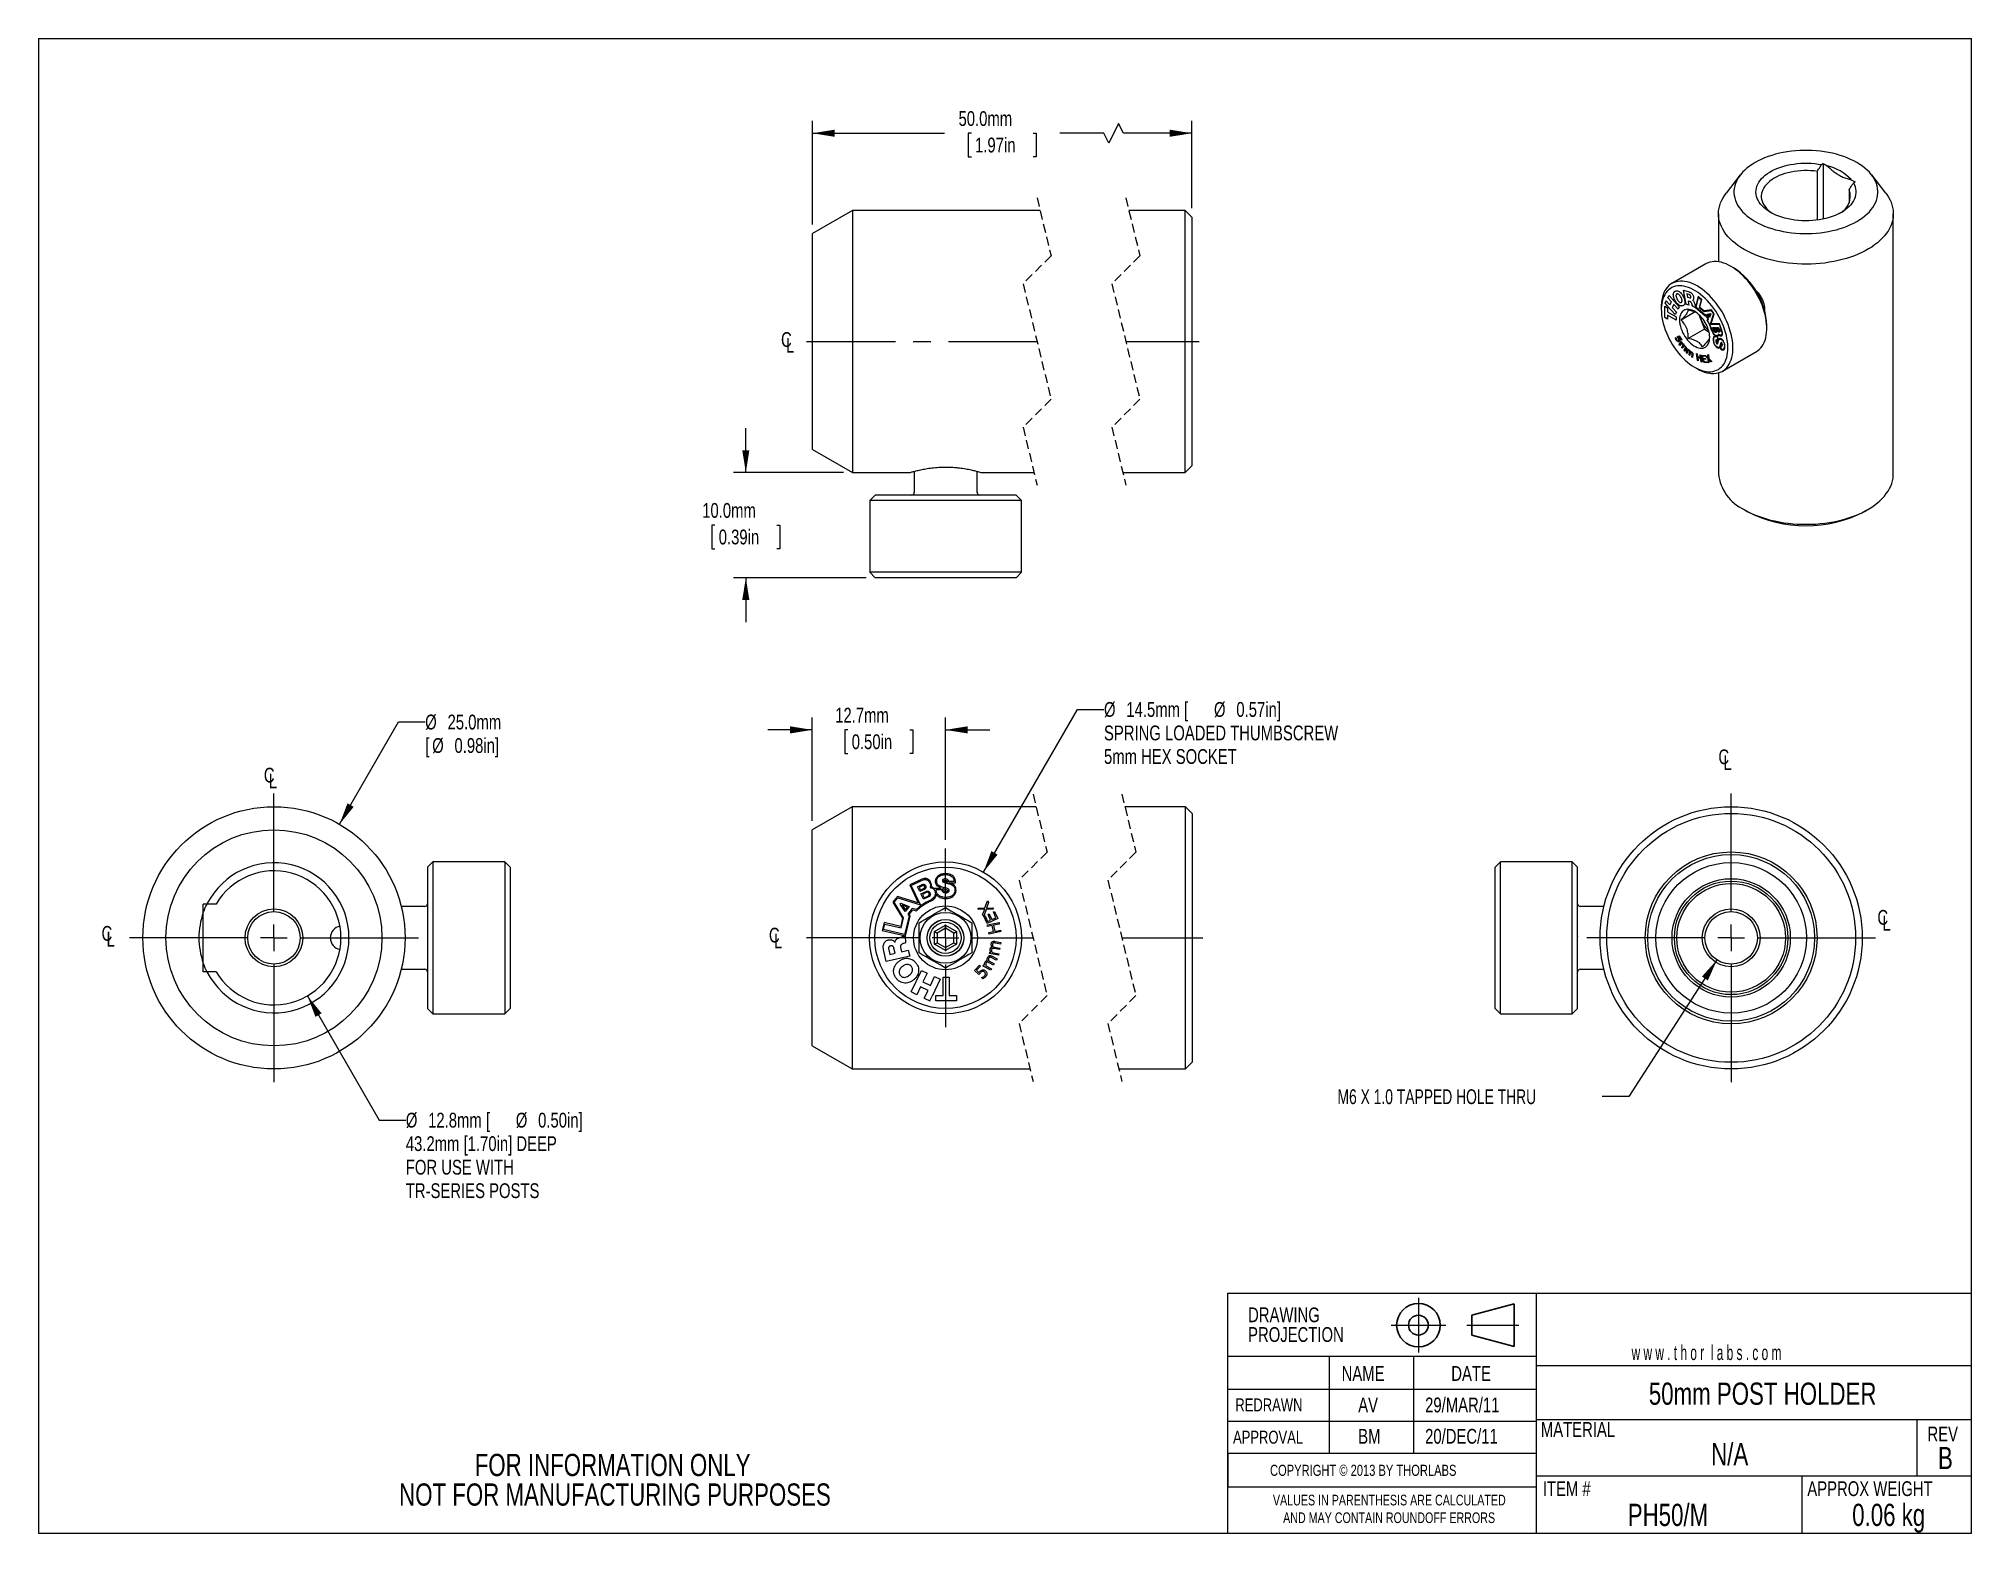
# Model space of a CAD drawing. Header units: millimetres. Extents: x 2 to 278, y 1 to 215.
import ezdxf

# ---------------------------------------------------------------- set-up
doc = ezdxf.new("R2010")
doc.units = ezdxf.units.MM
doc.header["$PDSIZE"] = -1
doc.linetypes.add('CENTERX2', pattern=[20.32, 12.7, -2.54, 2.54, -2.54])
doc.linetypes.add('HIDDEN', pattern=[1.905, 1.27, -0.635])
doc.styles.add('SLDTEXTSTYLE0', font='TXT', dxfattribs={"width": 0.75})
doc.styles.add('SLDTEXTSTYLE1', font='TXT', dxfattribs={"width": 0.6})
doc.styles.add('SLDTEXTSTYLE2', font='TXT', dxfattribs={"width": 0.7})
doc.dimstyles.new('SLDDIMSTYLE0', dxfattribs={"dimtxt": 2.116667, "dimasz": 3.175, "dimexe": 0, "dimexo": 0.0625, "dimgap": 0.529167, "dimtad": 0, "dimtih": 1, "dimtoh": 1, "dimdec": 1, "dimlfac": 0.666667, "dimrnd": 1e-09, "dimzin": 12, "dimdsep": 46, "dimtxsty": 'SLDTEXTSTYLE0', "dimsah": 1, "dimcen": 0.09, "dimadec": 0, "dimazin": 3, "dimtfac": 1, "dimtdec": 1, "dimtmove": 0, "dimatfit": 0, "dimfxl": 1, "dimfrac": 2, "dimtolj": 1, "dimtzin": 12, "dimarcsym": 0})
doc.dimstyles.new('SLDDIMSTYLE1', dxfattribs={"dimtxt": 2.116667, "dimasz": 3.175, "dimexe": 0, "dimexo": 0.0625, "dimgap": 0.529167, "dimtad": 0, "dimtih": 1, "dimtoh": 1, "dimdec": 1, "dimlfac": 0.666667, "dimrnd": 1e-09, "dimzin": 12, "dimdsep": 46, "dimtxsty": 'SLDTEXTSTYLE0', "dimsah": 1, "dimcen": 0, "dimadec": 0, "dimazin": 3, "dimtfac": 1, "dimtdec": 1, "dimtofl": 0, "dimtmove": 0, "dimatfit": 3, "dimfxl": 1, "dimfrac": 2, "dimtolj": 1, "dimtzin": 12, "dimarcsym": 0})
doc.dimstyles.new('SLDDIMSTYLE2', dxfattribs={"dimtxt": 2.116667, "dimasz": 3.175, "dimexe": 0, "dimexo": 0.0625, "dimgap": 0.529167, "dimtad": 0, "dimtih": 1, "dimtoh": 1, "dimdec": 1, "dimlfac": 0.666667, "dimrnd": 1e-09, "dimzin": 12, "dimdsep": 46, "dimtxsty": 'SLDTEXTSTYLE0', "dimsah": 1, "dimcen": 0, "dimadec": 0, "dimazin": 3, "dimtfac": 1, "dimtdec": 1, "dimtofl": 0, "dimtmove": 0, "dimatfit": 3, "dimfxl": 1, "dimfrac": 2, "dimtolj": 1, "dimtzin": 12, "dimarcsym": 0})
doc.dimstyles.new('SLDDIMSTYLE3', dxfattribs={"dimtxt": 2.116667, "dimasz": 3.175, "dimexe": 0, "dimexo": 0.0625, "dimgap": 0.529167, "dimtad": 0, "dimtih": 1, "dimtoh": 1, "dimdec": 1, "dimlfac": 0.666667, "dimrnd": 1e-09, "dimzin": 12, "dimdsep": 46, "dimtxsty": 'SLDTEXTSTYLE0', "dimsah": 1, "dimcen": 0, "dimadec": 0, "dimazin": 3, "dimtfac": 1, "dimtdec": 1, "dimtofl": 0, "dimtmove": 0, "dimatfit": 3, "dimfxl": 1, "dimfrac": 2, "dimtolj": 1, "dimtzin": 12, "dimarcsym": 0})
doc.dimstyles.new('SLDDIMSTYLE4', dxfattribs={"dimtxt": 2.116667, "dimasz": 3.175, "dimexe": 0, "dimexo": 0.0625, "dimgap": 0.529167, "dimtad": 0, "dimtih": 1, "dimtoh": 1, "dimdec": 1, "dimlfac": 0.666667, "dimrnd": 1e-09, "dimzin": 4, "dimdsep": 46, "dimtxsty": 'SLDTEXTSTYLE0', "dimsah": 1, "dimcen": 0.09, "dimadec": 0, "dimazin": 1, "dimtfac": 1, "dimtdec": 1, "dimtofl": 0, "dimtmove": 0, "dimatfit": 3, "dimfxl": 1, "dimfrac": 2, "dimtolj": 1, "dimtzin": 12, "dimarcsym": 0})
doc.dimstyles.new('SLDDIMSTYLE5', dxfattribs={"dimtxt": 2.116667, "dimasz": 3.175, "dimexe": 0, "dimexo": 0.0625, "dimgap": 0.529167, "dimtad": 0, "dimtih": 1, "dimtoh": 1, "dimdec": 1, "dimlfac": 0.666667, "dimrnd": 1e-09, "dimzin": 4, "dimdsep": 46, "dimtxsty": 'SLDTEXTSTYLE0', "dimsah": 1, "dimcen": 0.09, "dimadec": 0, "dimazin": 1, "dimtfac": 1, "dimtdec": 1, "dimtmove": 0, "dimatfit": 0, "dimfxl": 1, "dimfrac": 2, "dimtolj": 1, "dimtzin": 12, "dimarcsym": 0})

msp = doc.modelspace()

# ---------------------------------------------------------------- texts
at = {"color": 7, "linetype": 'Continuous', "lineweight": 0}
for s, insert, char_height, attachment_point, style in [('w w w . t h o r  l a b s . c o m', (229.4, 27.8), 2.1167, 1, 'SLDTEXTSTYLE1'), ('NAME', (187.93, 24.82), 2.117, 1, 'SLDTEXTSTYLE0'), ('DATE', (203.61, 24.82), 2.117, 1, 'SLDTEXTSTYLE0'), ('50mm POST HOLDER', (248.14, 22.46), 3.175, 2, 'SLDTEXTSTYLE0'), ('REDRAWN', (172.73, 20.2), 1.852, 1, 'SLDTEXTSTYLE0'), ('AV', (190.3, 20.32), 2.117, 1, 'SLDTEXTSTYLE0'), ('29/MAR/11', (199.87, 20.32), 2.117, 1, 'SLDTEXTSTYLE0'), ('MATERIAL', (216.42, 16.82), 2.117, 1, 'SLDTEXTSTYLE0'), ('APPROVAL', (172.4, 15.58), 1.852, 1, 'SLDTEXTSTYLE0'), ('BM', (190.3, 15.84), 2.117, 1, 'SLDTEXTSTYLE0'), ('20/DEC/11', (199.87, 15.84), 2.117, 1, 'SLDTEXTSTYLE0'), ('N/A', (243.43, 13.82), 3.175, 2, 'SLDTEXTSTYLE0'), ('REV', (271.72, 16.17), 2.117, 1, 'SLDTEXTSTYLE0'), ('B', (274.28, 13.26), 3.17, 2, 'SLDTEXTSTYLE0'), ('COPYRIGHT © 2013 BY THORLABS', (177.69, 10.71), 1.5875, 1, 'SLDTEXTSTYLE0'), ('ITEM #', (216.7, 8.35), 2.117, 1, 'SLDTEXTSTYLE0'), ('APPROX WEIGHT', (254.53, 8.35), 2.1167, 1, 'SLDTEXTSTYLE0'), ('PH50/M', (234.6, 5.13), 3.175, 2, 'SLDTEXTSTYLE0'), ('0.06 kg', (266.17, 5.13), 3.175, 2, 'SLDTEXTSTYLE0')]:
    msp.add_mtext(s, dxfattribs=dict(at, insert=insert, char_height=char_height, attachment_point=attachment_point, style=style))

# ---------------------------------------------------------------- blocks, each defined once
blk = doc.blocks.new('Third Angle Projection Block')
at = {"color": 7, "linetype": 'CENTERX2', "lineweight": 0}
for p, q in [((101.48, 23.81), (101.48, 14.07)), ((96.6, 18.94), (106.35, 18.94)), ((110.14, 18.94), (119.45, 18.94))]:
    blk.add_line(p, q, dxfattribs=at)
at = {"color": 7, "linetype": 'Continuous', "lineweight": 30}
for p, q in [((118.62, 22.75), (111, 20.71)), ((118.62, 15.13), (118.62, 22.75)), ((111, 20.71), (111, 17.17)), ((111, 17.17), (118.62, 15.13))]:
    blk.add_line(p, q, dxfattribs=at)
for radius in [3.9, 1.77]:
    blk.add_circle((101.48, 18.94), radius, dxfattribs=at)
at = {"color": 7, "linetype": 'Continuous', "lineweight": 0}
blk.add_point((101.48, 18.94), dxfattribs=at)
blk = doc.blocks.new('SW_NOTE_0')
at = {"color": 0, "linetype": 'Continuous', "lineweight": 0, "char_height": 1.524, "attachment_point": 2, "style": 'SLDTEXTSTYLE0'}
for s, insert in [('VALUES IN PARENTHESIS ARE CALCULATED', (19.91, 1.96)), ('AND MAY CONTAIN ROUNDOFF ERRORS', (19.88, -0.56))]:
    blk.add_mtext(s, dxfattribs=dict(at, insert=insert))
blk = doc.blocks.new('SW_NOTE_1')
at = {"color": 0, "linetype": 'Continuous', "lineweight": 0, "char_height": 2.117, "attachment_point": 1, "style": 'SLDTEXTSTYLE0'}
for s, insert in [('DRAWING', (0, 2.73)), ('PROJECTION', (0, -0.09))]:
    blk.add_mtext(s, dxfattribs=dict(at, insert=insert))
blk = doc.blocks.new('SW_NOTE_2')
at = {"color": 0, "linetype": 'Continuous', "lineweight": 0, "char_height": 3.175, "attachment_point": 2, "style": 'SLDTEXTSTYLE0'}
for s, insert in [('FOR INFORMATION ONLY', (25.05, 4.09)), ('NOT FOR MANUFACTURING PURPOSES', (25.38, -0.14))]:
    blk.add_mtext(s, dxfattribs=dict(at, insert=insert))
blk = doc.blocks.new('_D')
at = {"color": 7, "linetype": 'Continuous', "lineweight": 0}
for p, q in [((112.22, 102.78), (112.22, 117.58)), ((131.27, 100.09), (131.27, 117.58)), ((112.22, 115.8), (105.87, 115.8)), ((117.33, 115.8), (116.9, 115.8)), ((116.9, 115.8), (116.9, 112.43)), ((126.16, 115.8), (126.59, 115.8)), ((126.59, 115.8), (126.59, 112.43)), ((131.27, 115.8), (137.62, 115.8)), ((116.9, 112.43), (117.33, 112.43)), ((126.59, 112.43), (126.16, 112.43))]:
    blk.add_line(p, q, dxfattribs=at)
for points in [[(112.22, 115.8), (109.04, 116.31), (109.04, 115.29)], [(131.27, 115.8), (134.44, 115.29), (134.44, 116.31)]]:
    blk.add_solid(points, dxfattribs=at)
at = {"color": 7, "linetype": 'Continuous', "lineweight": 0, "char_height": 2.117, "attachment_point": 1, "style": 'SLDTEXTSTYLE0'}
for s, insert in [('12.7mm', (115.5, 118.96, 0.43)), ('0.50in', (117.86, 115.16, 0.43))]:
    blk.add_mtext(s, dxfattribs=dict(at, insert=insert))
blk = doc.blocks.new('_D_1')
at = {"color": 7, "linetype": 'Continuous', "lineweight": 0}
for p, q in [((136.7, 95.46), (150.13, 118.73)), ((150.13, 118.73), (153.94, 118.73))]:
    blk.add_line(p, q, dxfattribs=at)
blk.add_solid([(136.7, 95.46), (138.72, 97.96), (137.84, 98.47)], dxfattribs=at)
at = {"color": 7, "linetype": 'Continuous', "lineweight": 0, "attachment_point": 1, "style": 'SLDTEXTSTYLE0'}
for s, insert, char_height in [('%%c', (153.94, 119.78, 0.43), 2.117), ('14.5mm [', (157.14, 119.78, 0.43), 2.117), ('%%c', (169.67, 119.78, 0.43), 2.117), ('0.57in]', (172.87, 119.78, 0.43), 2.117), ('SPRING LOADED THUMBSCREW', (153.94, 116.42, 0.43), 2.1167), ('5mm HEX SOCKET', (153.94, 113.05, 0.43), 2.1167)]:
    blk.add_mtext(s, dxfattribs=dict(at, insert=insert, char_height=char_height))
blk = doc.blocks.new('SW_SYMBOL_MOD_CL')
at = {"color": 0, "linetype": 'Continuous', "lineweight": 0, "char_height": 783, "attachment_point": 5, "style": 'SLDTEXTSTYLE0'}
for s, insert in [('C', (400, 600)), ('L', (600, 300))]:
    blk.add_mtext(s, dxfattribs=dict(at, insert=insert))
blk = doc.blocks.new('SW_CENTERMARKSYMBOL_0')
at = {"color": 0, "linetype": 'Continuous', "lineweight": 0}
for p, q in [((0, 3.81), (0, 12.76)), ((-3.81, 0), (-19.86, 0)), ((0, 0), (-1.91, 0)), ((0, 0), (0, 1.9)), ((0, 0), (0, -1.91)), ((0, 0), (1.9, 0)), ((3.81, 0), (12.53, 0)), ((25.23, 0), (36.8, 0)), ((0, -3.81), (0, -12.76))]:
    blk.add_line(p, q, dxfattribs=at)
blk = doc.blocks.new('_D_2')
at = {"color": 7, "linetype": 'Continuous', "lineweight": 0}
for p, q in [((44.61, 102.3), (53.05, 116.93)), ((53.05, 116.93), (56.86, 116.93))]:
    blk.add_line(p, q, dxfattribs=at)
blk.add_solid([(44.61, 102.3), (46.63, 104.79), (45.75, 105.3)], dxfattribs=at)
at = {"color": 7, "linetype": 'Continuous', "lineweight": 0, "attachment_point": 1, "style": 'SLDTEXTSTYLE0'}
for s, insert, char_height in [('%%c', (56.86, 117.98, -8.92), 2.117), ('25.0mm', (60.06, 117.98, -8.92), 2.117), ('[', (56.86, 114.62, -8.92), 2.12), ('%%c', (57.86, 114.62, -8.92), 2.117), ('0.98in]', (61.05, 114.62, -8.92), 2.117)]:
    blk.add_mtext(s, dxfattribs=dict(at, insert=insert, char_height=char_height))
blk = doc.blocks.new('_D_3')
at = {"color": 7, "linetype": 'Continuous', "lineweight": 0}
for p, q in [((40.02, 77.76), (50.28, 60)), ((50.28, 60), (54.09, 60))]:
    blk.add_line(p, q, dxfattribs=at)
blk.add_solid([(40.02, 77.76), (41.17, 74.76), (42.05, 75.27)], dxfattribs=at)
at = {"color": 7, "linetype": 'Continuous', "lineweight": 0, "attachment_point": 1, "style": 'SLDTEXTSTYLE0'}
for s, insert, char_height in [('%%c', (54.09, 61.05, -8.92), 2.117), ('12.8mm [', (57.28, 61.05, -8.92), 2.117), ('%%c', (69.82, 61.05, -8.92), 2.117), ('0.50in]', (73.01, 61.05, -8.92), 2.117), ('43.2mm [1.70in] DEEP', (54.09, 57.69, -8.92), 2.1167), ('FOR USE WITH', (54.09, 54.32, -8.92), 2.1167), ('TR-SERIES POSTS', (54.09, 50.96, -8.92), 2.1167)]:
    blk.add_mtext(s, dxfattribs=dict(at, insert=insert, char_height=char_height))
blk = doc.blocks.new('SW_CENTERMARKSYMBOL_1')
at = {"color": 0, "linetype": 'Continuous', "lineweight": 0}
for p, q in [((0, 3.81), (0, 20.655)), ((-3.81, 0), (-20.655, 0)), ((0, 0), (-1.905, 0)), ((0, 0), (0, 1.905)), ((0, 0), (0, -1.905)), ((0, 0), (1.905, 0)), ((3.81, 0), (20.655, 0)), ((0, -3.81), (0, -20.655))]:
    blk.add_line(p, q, dxfattribs=at)
blk = doc.blocks.new('_D_4')
at = {"color": 7, "linetype": 'Continuous', "lineweight": 0}
for p, q in [((241.61, 82.91), (228.98, 63.36)), ((228.98, 63.36), (225.17, 63.36))]:
    blk.add_line(p, q, dxfattribs=at)
blk.add_solid([(241.61, 82.91), (239.46, 80.52), (240.31, 79.97)], dxfattribs=at)
at = {"color": 7, "linetype": 'Continuous', "lineweight": 0, "insert": (187.34, 64.4, 9.22), "char_height": 2.1167, "attachment_point": 1, "style": 'SLDTEXTSTYLE2'}
blk.add_mtext('M6 X 1.0 TAPPED HOLE THRU', dxfattribs=at)
blk = doc.blocks.new('SW_CENTERMARKSYMBOL_2')
at = {"color": 0, "linetype": 'Continuous', "lineweight": 0}
for p, q in [((0, 3.81), (0, 20.655)), ((-3.81, 0), (-20.655, 0)), ((0, 0), (-1.905, 0)), ((0, 0), (0, 1.905)), ((0, 0), (0, -1.905)), ((0, 0), (1.905, 0)), ((3.81, 0), (20.655, 0)), ((0, -3.81), (0, -20.655))]:
    blk.add_line(p, q, dxfattribs=at)
blk = doc.blocks.new('_D_5')
at = {"color": 7, "linetype": 'Continuous', "lineweight": 0}
for p, q in [((112.25, 188.06), (112.25, 202.9)), ((156.03, 202.53), (154.62, 199.71)), ((156.74, 201.12), (156.03, 202.53)), ((166.51, 190.41), (166.51, 202.9)), ((112.25, 201.12), (131.15, 201.12)), ((134.97, 201.12), (134.54, 201.12)), ((134.54, 201.12), (134.54, 197.76)), ((143.8, 201.12), (144.23, 201.12)), ((144.23, 201.12), (144.23, 197.76)), ((153.92, 201.12), (147.61, 201.12)), ((154.62, 199.71), (153.92, 201.12)), ((166.51, 201.12), (156.74, 201.12)), ((134.54, 197.76), (134.97, 197.76)), ((144.23, 197.76), (143.8, 197.76))]:
    blk.add_line(p, q, dxfattribs=at)
for points in [[(112.25, 201.12), (115.43, 200.61), (115.43, 201.63)], [(166.51, 201.12), (163.34, 201.63), (163.34, 200.61)]]:
    blk.add_solid(points, dxfattribs=at)
at = {"color": 7, "linetype": 'Continuous', "lineweight": 0, "char_height": 2.117, "attachment_point": 1, "style": 'SLDTEXTSTYLE0'}
for s, insert in [('50.0mm', (133.14, 204.28, 0.52)), ('1.97in', (135.5, 200.49, 0.52))]:
    blk.add_mtext(s, dxfattribs=dict(at, insert=insert))
blk = doc.blocks.new('_D_6')
at = {"color": 7, "linetype": 'Continuous', "lineweight": 0}
for p, q in [((102.72, 152.59), (102.72, 158.94)), ((116.7, 152.59), (100.94, 152.59)), ((98.3, 145.08), (97.87, 145.08)), ((97.87, 145.08), (97.87, 141.71)), ((107.13, 145.08), (107.56, 145.08)), ((107.56, 145.08), (107.56, 141.71)), ((97.87, 141.71), (98.3, 141.71)), ((107.56, 141.71), (107.13, 141.71)), ((119.94, 137.56), (100.94, 137.56)), ((102.72, 137.56), (102.72, 131.21))]:
    blk.add_line(p, q, dxfattribs=at)
for points in [[(102.72, 152.59), (103.22, 155.77), (102.21, 155.77)], [(102.72, 137.56), (102.21, 134.39), (103.22, 134.39)]]:
    blk.add_solid(points, dxfattribs=at)
at = {"color": 7, "linetype": 'Continuous', "lineweight": 0, "char_height": 2.117, "attachment_point": 1, "style": 'SLDTEXTSTYLE0'}
for s, insert in [('10.0mm', (96.48, 148.24, 0.52)), ('0.39in', (98.84, 144.44, 0.52))]:
    blk.add_mtext(s, dxfattribs=dict(at, insert=insert))

# ---------------------------------------------------------------- dimensions: what is measured, and where the dimension line sits
at = {"color": 7, "linetype": 'Continuous', "lineweight": 0}
dim = msp.add_linear_dim(base=(166.51, 201.12), p1=(112.25, 186.79), p2=(166.51, 189.14), text='50.0mm', dimstyle='SLDDIMSTYLE4', dxfattribs=at)
dim.commit()
dim.dimension.update_dxf_attribs({"geometry": '_D_5', "text_midpoint": (139.38, 201.12), "dimtype": 160})
dim = msp.add_linear_dim(base=(102.72, 137.56), p1=(117.97, 152.59), p2=(121.21, 137.56), angle=90, dimstyle='SLDDIMSTYLE5', dxfattribs=at)
dim.commit()
dim.dimension.update_dxf_attribs({"geometry": '_D_6', "text_midpoint": (102.72, 145.08), "dimtype": 160})
dim = msp.add_linear_dim(base=(131.27, 115.8), p1=(112.22, 101.51), p2=(131.27, 98.82), dimstyle='SLDDIMSTYLE0', dxfattribs=at)
dim.commit()
dim.dimension.update_dxf_attribs({"geometry": '_D', "text_midpoint": (121.74, 115.8), "dimtype": 160})
for p1, p2, text, picture, middle in [((125.84, 76.66), (136.7, 95.46), '%%c14.5mm [%%c0.57in]\\PSPRING LOADED THUMBSCREW\\P5mm HEX SOCKET', '_D_1', (174.91, 118.73)), ((245.68, 89.21), (241.61, 82.91), 'M6 X 1.0 TAPPED HOLE THRU', '_D_4', (206.25, 63.36))]:
    dim = msp.add_diameter_dim_2p(p1=p1, p2=p2, text=text, dimstyle='SLDDIMSTYLE1', override={"dimpost": '<>'}, dxfattribs=at)
    dim.commit()
    dim.dimension.update_dxf_attribs({"geometry": picture, "text_midpoint": middle, "dimtype": 163})
dim = msp.add_diameter_dim_2p(p1=(25.86, 69.82), p2=(44.61, 102.3), text='%%c25.0mm\\P[%%c0.98in]', dimstyle='SLDDIMSTYLE2', dxfattribs=at)
dim.commit()
dim.dimension.update_dxf_attribs({"geometry": '_D_2', "text_midpoint": (63.84, 116.93), "dimtype": 163})
dim = msp.add_radius_dim(center=(35.23, 86.06), mpoint=(40.02, 77.76), text='%%c12.8mm [%%c0.50in] \\P43.2mm [1.70in] DEEP\\PFOR USE WITH\\PTR-SERIES POSTS', dimstyle='SLDDIMSTYLE3', dxfattribs=at)
dim.commit()
dim.dimension.update_dxf_attribs({"geometry": '_D_3', "text_midpoint": (68.52, 60), "dimtype": 164})

# ---------------------------------------------------------------- linework, layer by layer
at = {"color": 7, "linetype": 'Continuous', "lineweight": 0}
for p, q in [((1.58, 214.65), (277.99, 214.65)), ((1.58, 214.65), (1.58, 0.9)), ((277.99, 0.9), (277.99, 214.65)), ((256.56, 196.64), (256.81, 196.78)), ((256.81, 196.78), (257.39, 196.45)), ((256.81, 196.78), (256.81, 188.85)), ((244.93, 195.15), (242.92, 192.55)), ((255.95, 195.67), (255.95, 188.7)), ((260.8, 194.48), (261.37, 194.15)), ((261.13, 194.01), (261.37, 194.15)), ((265.74, 192.55), (263.74, 195.15)), ((260.51, 193.03), (260.51, 191.16)), ((117.97, 190.09), (112.25, 186.79)), ((144.8, 190.09), (117.97, 190.09)), ((117.97, 190.09), (117.97, 152.59)), ((165.56, 190.09), (157.5, 190.09)), ((166.51, 189.14), (165.56, 190.09)), ((165.56, 152.59), (165.56, 190.09)), ((166.51, 189.14), (166.51, 153.54)), ((241.83, 189.61), (241.83, 182.74)), ((266.83, 152.41), (266.83, 189.61)), ((112.25, 155.89), (112.25, 186.79)), ((240, 182.43), (235.15, 179.64)), ((243.98, 181.87), (243.62, 182.08)), ((234.34, 177.16), (234.16, 176.82)), ((234.34, 177.15), (234.17, 176.83)), ((234.34, 177.16), (234.87, 176.56)), ((234.58, 177.6), (234.76, 177.93)), ((235.11, 177), (234.58, 177.6)), ((234.59, 177.6), (234.58, 177.6)), ((234.59, 177.6), (234.76, 177.93)), ((235.12, 177), (234.59, 177.6)), ((234.76, 177.93), (236.22, 176.29)), ((234.87, 176.56), (235.11, 177)), ((234.88, 176.56), (235.12, 177)), ((235.12, 177), (235.11, 177)), ((235.88, 178.13), (235.84, 178.11)), ((235.89, 178.14), (235.87, 178.12)), ((235.89, 178.14), (235.88, 178.13)), ((236.81, 178.69), (237.61, 178.44)), ((237.17, 176.66), (236.81, 178.69)), ((237.18, 176.67), (236.82, 178.69)), ((237.29, 178.14), (237.38, 177.68)), ((237.62, 178.04), (237.29, 178.14)), ((237.3, 178.14), (237.29, 178.14)), ((237.63, 178.04), (237.3, 178.14)), ((237.38, 177.68), (237.72, 177.57)), ((237.47, 177.13), (237.58, 176.53)), ((237.76, 177.04), (237.47, 177.13)), ((237.48, 177.13), (237.47, 177.13)), ((237.76, 177.04), (237.48, 177.13)), ((238.13, 177.27), (238.11, 177.26)), ((238.12, 177.27), (238.11, 177.26)), ((238.11, 177.26), (238.11, 177.26)), ((238.9, 177.8), (238.54, 176.2)), ((238.91, 177.8), (238.55, 176.2)), ((238.64, 176.2), (238.97, 177.65)), ((239.44, 177.35), (238.9, 177.8)), ((238.98, 177.66), (238.97, 177.65)), ((238.97, 177.65), (239.34, 177.34)), ((238.98, 177.66), (239.35, 177.35)), ((239.34, 177.34), (239.08, 176.22)), ((239.35, 177.35), (239.09, 176.22)), ((239.18, 176.2), (239.44, 177.35)), ((239.35, 177.35), (239.34, 177.34)), ((233.65, 176.32), (233.65, 175.91)), ((234.17, 176.83), (234.16, 176.82)), ((234.16, 176.82), (234.48, 176.45)), ((234.16, 174.75), (234.16, 176.38)), ((234.16, 176.38), (234.51, 176.17)), ((234.17, 174.76), (234.16, 174.75)), ((234.51, 174.55), (234.16, 174.75)), ((234.17, 176.83), (234.49, 176.46)), ((234.17, 174.76), (234.17, 176.37)), ((234.51, 174.56), (234.17, 174.76)), ((235.62, 175.18), (234.48, 176.45)), ((235.62, 175.19), (234.49, 176.46)), ((234.51, 176.17), (234.51, 175.59)), ((234.51, 175.59), (235.77, 174.87)), ((234.51, 175.11), (234.51, 174.55)), ((235.77, 174.38), (234.51, 175.11)), ((234.52, 175.11), (234.51, 175.11)), ((235.77, 174.39), (234.52, 175.11)), ((234.88, 176.56), (234.87, 176.56)), ((235.44, 176.63), (235.2, 176.19)), ((235.2, 176.19), (235.8, 175.51)), ((235.45, 176.64), (235.44, 176.63)), ((236.04, 175.95), (235.44, 176.63)), ((236.04, 175.96), (235.45, 176.64)), ((235.8, 175.51), (235.62, 175.18)), ((235.77, 174.87), (235.77, 174.38)), ((236.22, 176.29), (236.04, 175.95)), ((238.5, 175.56), (236.48, 174.4)), ((236.81, 176.49), (236.73, 176.44)), ((237.18, 176.67), (237.17, 176.66)), ((237.58, 176.53), (237.17, 176.66)), ((237.58, 176.54), (237.18, 176.67)), ((238.07, 176.56), (238.06, 176.55)), ((238.08, 176.42), (238.53, 176.2)), ((238.09, 176.42), (238.08, 176.42)), ((238.09, 176.42), (238.53, 176.21)), ((238.53, 176.32), (238.53, 176.2)), ((238.54, 176.2), (239.88, 175.05)), ((238.55, 176.2), (238.54, 176.2)), ((238.55, 176.2), (239.89, 175.05)), ((239.86, 175.16), (238.64, 176.2)), ((239, 175.22), (239.81, 173.11)), ((239.08, 176.22), (239.76, 175.64)), ((239.09, 176.22), (239.08, 176.22)), ((239.09, 176.22), (239.77, 175.65)), ((239.73, 175.74), (239.18, 176.2)), ((240.82, 175.86), (239.73, 175.74)), ((239.76, 175.64), (240.8, 175.76)), ((239.77, 175.65), (239.76, 175.64)), ((239.77, 175.65), (240.81, 175.76)), ((240.01, 175.16), (239.86, 175.16)), ((239.88, 175.05), (239.99, 175.06)), ((239.89, 175.05), (239.88, 175.05)), ((239.89, 175.05), (240, 175.07)), ((240, 175.07), (239.99, 175.06)), ((239.99, 175.06), (240.3, 174.6)), ((240, 175.07), (240.31, 174.61)), ((240.38, 174.6), (240.01, 175.16)), ((240.18, 175.26), (240.69, 175.36)), ((240.52, 174.75), (240.18, 175.26)), ((240.53, 174.77), (240.19, 175.26)), ((240.3, 174.6), (240.22, 174.37)), ((240.23, 174.37), (240.22, 174.37)), ((240.31, 174.61), (240.23, 174.37)), ((240.31, 174.61), (240.3, 174.6)), ((240.62, 175.24), (240.31, 175.18)), ((240.32, 175.19), (240.31, 175.18)), ((240.31, 175.18), (240.48, 174.92)), ((240.31, 174.32), (240.38, 174.6)), ((240.63, 175.25), (240.32, 175.19)), ((240.48, 174.92), (240.62, 175.24)), ((240.49, 174.93), (240.48, 174.92)), ((240.49, 174.93), (240.63, 175.25)), ((240.74, 175.29), (240.52, 174.75)), ((240.63, 175.25), (240.62, 175.24)), ((241.11, 175.31), (240.64, 173.82)), ((241.11, 175.31), (240.65, 173.83)), ((240.69, 175.36), (240.74, 175.29)), ((240.78, 173.91), (241.21, 175.27)), ((240.8, 175.76), (241.11, 175.31)), ((240.81, 175.76), (240.8, 175.76)), ((240.81, 175.76), (241.11, 175.31)), ((241.21, 175.27), (240.82, 175.86)), ((241.11, 175.31), (241.11, 175.31)), ((235.66, 171.85), (235.74, 171.9)), ((235.67, 171.85), (235.66, 171.85)), ((235.67, 171.85), (235.74, 171.9)), ((235.74, 171.9), (235.74, 171.89)), ((235.8, 171.56), (235.79, 171.55)), ((235.93, 171.98), (236.21, 172.16)), ((235.94, 171.99), (235.93, 171.98)), ((235.94, 171.99), (236.21, 172.16)), ((236.07, 171.79), (236.06, 171.78)), ((236.22, 172.01), (236.07, 171.9)), ((236.12, 171.46), (236.11, 171.46)), ((236.16, 171.58), (236.15, 171.58)), ((236.21, 172.16), (236.57, 171.57)), ((236.51, 171.53), (236.22, 172.01)), ((236.23, 172.01), (236.22, 172.01)), ((236.52, 171.54), (236.23, 172.01)), ((236.57, 171.57), (236.51, 171.53)), ((239.81, 173.11), (237.5, 171.77)), ((239.81, 173.11), (240.46, 172.73)), ((240.65, 173.83), (240.64, 173.82)), ((240.64, 173.82), (241.95, 173.78)), ((240.65, 173.83), (241.96, 173.79)), ((241.99, 173.87), (240.78, 173.91)), ((240.92, 172.78), (240.8, 173.11)), ((240.92, 172.78), (240.81, 173.11)), ((240.96, 172.85), (240.86, 173.11)), ((240.92, 172.78), (240.92, 172.78)), ((241.01, 173.36), (241.38, 173.35)), ((241.18, 172.87), (241.01, 173.36)), ((241.19, 172.88), (241.02, 173.36)), ((241.12, 173.27), (241.11, 173.26)), ((241.11, 173.26), (241.23, 172.9)), ((241.34, 173.26), (241.11, 173.26)), ((241.35, 173.26), (241.12, 173.27)), ((241.32, 172.05), (241.31, 172.04)), ((241.47, 172.89), (241.34, 173.26)), ((241.35, 173.26), (241.34, 173.26)), ((241.47, 172.9), (241.35, 173.26)), ((241.37, 172.17), (241.36, 172.17)), ((241.38, 173.35), (241.54, 172.86)), ((241.54, 171.59), (241.52, 171.58)), ((241.53, 173.35), (241.85, 173.34)), ((241.68, 172.91), (241.53, 173.35)), ((241.69, 172.91), (241.54, 173.35)), ((241.56, 172.06), (241.55, 172.05)), ((241.55, 172.05), (241.68, 171.98)), ((241.56, 172.06), (241.69, 171.99)), ((241.63, 173.25), (241.73, 172.94)), ((241.81, 173.25), (241.63, 173.25)), ((241.64, 173.25), (241.63, 173.25)), ((241.82, 173.25), (241.64, 173.25)), ((241.69, 171.99), (241.68, 171.98)), ((241.68, 171.98), (241.68, 171.56)), ((241.69, 171.57), (241.68, 171.56)), ((241.69, 171.99), (241.69, 171.57)), ((241.75, 172.15), (241.74, 172.14)), ((241.74, 171.57), (241.74, 172.14)), ((241.75, 171.58), (241.74, 171.57)), ((241.75, 171.46), (241.74, 171.45)), ((241.77, 172.16), (241.79, 172.17)), ((241.78, 171.64), (241.77, 171.63)), ((241.78, 171.64), (241.88, 171.75)), ((241.92, 172.94), (241.81, 173.25)), ((241.82, 173.25), (241.81, 173.25)), ((241.92, 172.95), (241.82, 173.25)), ((241.85, 172.3), (241.84, 172.29)), ((241.85, 173.34), (242, 172.9)), ((241.96, 173.79), (241.95, 173.78)), ((241.95, 173.78), (242.23, 172.94)), ((241.96, 173.79), (242.24, 172.94)), ((242.28, 172.97), (241.99, 173.87)), ((242, 172.19), (241.99, 172.19)), ((242.24, 172.94), (242.23, 172.94)), ((248.74, 173.21), (248.74, 173.63)), ((236.01, 171.33), (236, 171.32)), ((236.22, 170.89), (236.51, 171.33)), ((236.23, 170.9), (236.22, 170.89)), ((236.31, 170.78), (236.22, 170.89)), ((236.23, 170.9), (236.51, 171.33)), ((236.32, 170.79), (236.23, 170.9)), ((236.53, 171.11), (236.31, 170.78)), ((236.51, 171.33), (236.6, 171.22)), ((236.54, 171.11), (236.53, 171.11)), ((236.56, 170.48), (236.72, 170.73)), ((236.57, 170.49), (236.56, 170.48)), ((236.65, 170.37), (236.56, 170.48)), ((236.6, 171.22), (236.57, 171.17)), ((236.57, 170.49), (236.73, 170.74)), ((236.66, 170.38), (236.57, 170.49)), ((236.84, 170.65), (236.65, 170.37)), ((236.71, 170.99), (236.71, 170.99)), ((236.78, 170.85), (236.77, 170.85)), ((236.87, 170.7), (236.86, 170.7)), ((236.9, 170.07), (237.06, 170.32)), ((236.91, 170.08), (236.9, 170.07)), ((236.99, 169.96), (236.9, 170.07)), ((236.91, 170.08), (237.07, 170.32)), ((237, 169.97), (236.91, 170.08)), ((237.18, 170.24), (236.99, 169.96)), ((237.05, 170.58), (237.04, 170.57)), ((237.12, 170.44), (237.11, 170.43)), ((237.24, 169.71), (237.35, 170.33)), ((237.25, 169.72), (237.24, 169.71)), ((237.34, 169.63), (237.24, 169.71)), ((237.25, 169.72), (237.36, 170.33)), ((237.34, 169.64), (237.25, 169.72)), ((237.43, 170.1), (237.34, 169.63)), ((237.35, 170.33), (237.46, 170.25)), ((237.44, 170.11), (237.43, 170.1)), ((237.46, 170.25), (237.44, 170.18)), ((237.61, 170.05), (237.6, 170.05)), ((237.62, 169.41), (237.68, 169.77)), ((237.63, 169.42), (237.62, 169.41)), ((237.72, 169.33), (237.62, 169.41)), ((237.63, 169.42), (237.69, 169.77)), ((237.72, 169.34), (237.63, 169.42)), ((237.7, 169.93), (237.69, 169.92)), ((237.79, 169.73), (237.72, 169.33)), ((237.81, 169.8), (237.8, 169.8)), ((237.99, 169.75), (237.98, 169.74)), ((237.99, 169.11), (238.06, 169.46)), ((238.1, 169.03), (237.99, 169.11)), ((238, 169.11), (237.99, 169.11)), ((238, 169.11), (238.07, 169.47)), ((238.1, 169.04), (238, 169.11)), ((238.08, 169.62), (238.07, 169.62)), ((238.17, 169.43), (238.1, 169.03)), ((238.67, 169.6), (238.77, 169.57)), ((238.83, 168.6), (238.67, 169.6)), ((238.84, 168.61), (238.68, 169.6)), ((238.77, 169.57), (238.83, 169.18)), ((238.83, 169.18), (239.24, 169.04)), ((238.86, 169.07), (238.85, 169.06)), ((238.85, 169.06), (238.93, 168.57)), ((239.26, 168.92), (238.85, 169.06)), ((239.27, 168.93), (238.86, 169.07)), ((239.24, 169.04), (239.18, 169.43)), ((239.18, 169.43), (239.28, 169.4)), ((239.25, 169.05), (239.19, 169.43)), ((239.25, 169.05), (239.24, 169.04)), ((239.27, 168.93), (239.26, 168.92)), ((239.34, 168.43), (239.26, 168.92)), ((239.35, 168.43), (239.27, 168.93)), ((239.28, 169.4), (239.44, 168.39)), ((239.38, 169.36), (239.87, 169.33)), ((239.71, 168.33), (239.38, 169.36)), ((239.72, 168.34), (239.4, 169.36)), ((239.51, 169.24), (239.61, 168.95)), ((239.9, 169.22), (239.51, 169.24)), ((239.52, 169.24), (239.51, 169.24)), ((239.9, 169.22), (239.52, 169.24)), ((239.61, 168.95), (239.99, 168.93)), ((239.65, 168.84), (239.64, 168.83)), ((239.64, 168.83), (239.77, 168.44)), ((240.03, 168.81), (239.64, 168.83)), ((240.03, 168.82), (239.65, 168.84)), ((239.87, 169.33), (239.97, 169.36)), ((240.33, 168.88), (239.87, 169.33)), ((239.87, 169.33), (239.9, 169.22)), ((240.34, 168.89), (239.89, 169.33)), ((239.97, 169.36), (240.34, 168.99)), ((239.99, 168.93), (240.03, 168.81)), ((240.32, 169.45), (240.42, 169.48)), ((240.34, 168.99), (240.32, 169.45)), ((240.35, 169), (240.33, 169.46)), ((240.34, 168.89), (240.33, 168.88)), ((240.34, 168.31), (240.33, 168.88)), ((240.35, 169), (240.34, 168.99)), ((240.35, 168.31), (240.34, 168.89)), ((240.42, 169.48), (240.43, 168.91)), ((240.43, 168.81), (240.42, 168.8)), ((240.42, 168.8), (240.44, 168.34)), ((240.79, 168.43), (240.42, 168.8)), ((240.43, 168.91), (240.89, 168.46)), ((240.8, 168.44), (240.43, 168.81)), ((241.61, 171.13), (241.62, 171.14)), ((242.13, 170.75), (242.13, 170.24)), ((242.14, 170.75), (242.13, 170.75)), ((242.14, 170.24), (242.13, 170.24)), ((242.14, 170.75), (242.14, 170.24)), ((242.21, 170.73), (242.21, 170.72)), ((242.21, 170.29), (242.21, 170.72)), ((242.24, 171.09), (242.23, 171.09)), ((242.39, 167.1), (247.24, 169.9)), ((238.41, 167.66), (238.77, 167.46)), ((238.84, 168.61), (238.83, 168.6)), ((238.93, 168.57), (238.83, 168.6)), ((238.93, 168.58), (238.84, 168.61)), ((239.44, 168.39), (239.34, 168.43)), ((239.35, 168.43), (239.34, 168.43)), ((239.44, 168.4), (239.35, 168.43)), ((239.72, 168.34), (239.71, 168.33)), ((240.19, 168.3), (239.71, 168.33)), ((240.19, 168.31), (239.72, 168.34)), ((239.77, 168.44), (240.16, 168.42)), ((240.16, 168.42), (240.19, 168.3)), ((240.44, 168.34), (240.34, 168.31)), ((240.35, 168.31), (240.34, 168.31)), ((240.44, 168.34), (240.35, 168.31)), ((240.89, 168.46), (240.79, 168.43)), ((240.8, 168.44), (240.79, 168.43)), ((240.89, 168.46), (240.8, 168.44)), ((241.83, 166.86), (241.83, 152.41)), ((112.25, 155.89), (117.97, 152.59)), ((117.97, 152.59), (126.18, 152.59)), ((126.8, 152.77), (126.8, 149.76)), ((135.8, 149.76), (135.8, 152.77)), ((136.43, 152.59), (143.94, 152.59)), ((156.64, 152.59), (165.56, 152.59)), ((165.56, 152.59), (166.51, 153.54)), ((121.21, 149.38), (120.45, 148.61)), ((141.4, 149.38), (121.21, 149.38)), ((142.16, 148.61), (141.4, 149.38)), ((120.45, 148.61), (120.45, 138.33)), ((142.16, 148.61), (120.45, 148.61)), ((142.16, 138.33), (142.16, 148.61)), ((245.49, 147.31), (245.94, 147.05)), ((262.72, 147.05), (263.17, 147.31)), ((120.45, 138.33), (121.21, 137.56)), ((142.16, 138.33), (120.45, 138.33)), ((141.4, 137.56), (142.16, 138.33)), ((141.4, 137.56), (121.21, 137.56)), ((123.16, 137.56), (123.16, 137.56)), ((124.67, 137.56), (124.67, 137.56)), ((124.86, 137.56), (124.86, 137.56)), ((126.61, 137.56), (126.61, 137.56)), ((128.34, 137.56), (128.34, 137.56)), ((128.99, 137.56), (128.99, 137.56)), ((129.17, 137.56), (129.17, 137.56)), ((129.86, 137.56), (129.86, 137.56)), ((132.66, 137.56), (132.66, 137.56)), ((137.02, 137.56), (137.02, 137.56)), ((137.06, 137.56), (137.06, 137.56)), ((137.45, 137.56), (137.45, 137.56)), ((137.87, 137.56), (137.87, 137.56)), ((138.03, 137.56), (138.03, 137.56)), ((117.93, 104.81), (112.22, 101.51)), ((144.23, 104.81), (117.93, 104.81)), ((117.93, 104.81), (117.93, 86.06)), ((165.6, 104.81), (156.93, 104.81)), ((166.55, 103.86), (165.6, 104.81)), ((165.6, 86.06), (165.6, 104.81)), ((166.55, 103.86), (166.55, 86.06)), ((112.22, 86.06), (112.22, 101.51)), ((57.96, 96.92), (57.2, 96.16)), ((68.24, 96.92), (57.96, 96.92)), ((57.96, 96.92), (57.96, 75.2)), ((69.01, 96.16), (68.24, 96.92)), ((68.24, 96.92), (68.24, 75.2)), ((210.63, 96.92), (209.87, 96.16)), ((220.92, 96.92), (210.63, 96.92)), ((210.63, 86.06), (210.63, 96.92)), ((221.68, 96.16), (220.92, 96.92)), ((220.92, 86.06), (220.92, 96.92)), ((57.2, 96.16), (57.2, 75.96)), ((69.01, 96.16), (69.01, 75.96)), ((69.01, 94.39), (69.01, 94.39)), ((69.01, 94.28), (69.01, 94.28)), ((127.51, 94.27), (126.16, 93.65)), ((126.37, 93.56), (127.63, 94.17)), ((132.52, 94.11), (131.72, 94.11)), ((209.87, 94.39), (209.86, 94.39)), ((209.87, 94.28), (209.86, 94.28)), ((209.87, 86.06), (209.87, 96.16)), ((221.68, 86.06), (221.68, 96.16)), ((69.01, 93.53), (69.01, 93.53)), ((69.01, 92.65), (69.01, 92.65)), ((69.01, 92.59), (69.01, 92.59)), ((124.42, 91.99), (123.76, 91.17)), ((123.95, 91.14), (124.46, 91.78)), ((127.38, 91.08), (124.42, 91.99)), ((124.46, 91.78), (127.69, 90.78)), ((126.16, 93.65), (127.38, 91.08)), ((127.69, 90.78), (126.37, 93.56)), ((127.29, 93.36), (127.93, 93.67)), ((127.61, 92.68), (127.29, 93.36)), ((127.95, 93.49), (127.5, 93.28)), ((127.5, 93.28), (127.69, 92.89)), ((128.26, 92.99), (127.61, 92.68)), ((127.69, 92.89), (128.14, 93.11)), ((127.77, 92.36), (128.49, 92.71)), ((128.14, 91.58), (127.77, 92.36)), ((128.52, 92.54), (127.98, 92.28)), ((127.98, 92.28), (128.22, 91.78)), ((128.86, 91.93), (128.14, 91.58)), ((128.22, 91.78), (128.76, 92.04)), ((129.14, 91.46), (128.75, 91.26)), ((129.31, 91.37), (128.82, 91.14)), ((130.65, 93.13), (129.6, 93.13)), ((129.96, 92.73), (129.96, 92.99)), ((129.96, 92.99), (130.74, 92.99)), ((131.76, 93.95), (132.7, 93.94)), ((136.92, 90.34), (137.26, 91.33)), ((137.26, 91.33), (137.42, 91.12)), ((209.87, 93.53), (209.86, 93.53)), ((209.86, 92.65), (209.87, 92.65)), ((209.87, 92.59), (209.86, 92.59)), ((25.66, 90.9), (25.13, 90.9)), ((25.13, 89.68), (25.13, 90.9)), ((56.81, 90.56), (53.43, 90.56)), ((123.76, 91.17), (125.13, 88.87)), ((125.27, 88.93), (123.95, 91.14)), ((124.81, 90.9), (124.89, 91)), ((125.53, 89.82), (124.81, 90.9)), ((125.13, 88.87), (124.87, 87.7)), ((124.89, 91), (126.1, 90.54)), ((124.93, 87.49), (125.27, 88.93)), ((125.83, 90.46), (125.1, 90.74)), ((125.1, 90.74), (125.53, 90.09)), ((126.06, 89.14), (125.43, 86.54)), ((126.1, 90.54), (125.53, 89.82)), ((125.53, 90.09), (125.83, 90.46)), ((125.55, 86.33), (126.24, 89.17)), ((126.52, 90.25), (125.9, 89.46)), ((125.9, 89.46), (126.06, 89.14)), ((126.09, 89.42), (126.61, 90.07)), ((126.24, 89.17), (126.09, 89.42)), ((127.13, 90.09), (126.52, 90.25)), ((126.61, 90.07), (127.13, 89.91)), ((135.9, 90.32), (136.92, 90.34)), ((136.05, 90.1), (135.9, 90.32)), ((136.88, 90.15), (136.05, 90.1)), ((136.59, 89.37), (136.88, 90.15)), ((136.75, 89.17), (136.59, 89.37)), ((137.09, 90.13), (136.75, 89.17)), ((136.75, 89.15), (136.93, 89.22)), ((137.22, 88.13), (136.75, 89.15)), ((136.93, 89.22), (137.3, 88.4)), ((138.13, 90.16), (137.09, 90.13)), ((137.42, 91.12), (137.14, 90.32)), ((137.14, 90.32), (137.98, 90.37)), ((138.76, 88.82), (137.22, 88.13)), ((137.3, 88.4), (137.73, 88.6)), ((137.36, 89.42), (137.54, 89.5)), ((137.73, 88.6), (137.36, 89.42)), ((137.54, 89.5), (137.91, 88.67)), ((137.91, 88.67), (138.49, 88.94)), ((137.98, 90.37), (138.13, 90.16)), ((138.12, 89.76), (138.3, 89.84)), ((138.49, 88.94), (138.12, 89.76)), ((138.3, 89.84), (138.76, 88.82)), ((225.44, 90.56), (222.06, 90.56)), ((112.22, 70.61), (112.22, 86.06)), ((117.93, 86.06), (117.93, 67.31)), ((122.48, 88.24), (122.21, 87.1)), ((122.21, 87.1), (125.55, 86.33)), ((122.42, 87.24), (122.6, 88.03)), ((125.43, 86.54), (122.42, 87.24)), ((124.87, 87.7), (122.48, 88.24)), ((122.6, 88.03), (124.93, 87.49)), ((125.32, 86.32), (125.55, 86.32)), ((125.62, 85.37), (125.55, 86.32)), ((127.52, 83.9), (127.52, 88.23)), ((129.7, 86.97), (131.27, 87.88)), ((129.7, 86.97), (130.08, 86.75)), ((129.7, 85.15), (129.7, 86.97)), ((131.27, 87.44), (130.08, 86.75)), ((130.08, 86.75), (130.08, 85.37)), ((131.27, 87.88), (131.27, 87.44)), ((131.27, 87.88), (132.84, 86.97)), ((132.46, 86.75), (131.27, 87.44)), ((132.46, 86.75), (132.84, 86.97)), ((132.46, 85.37), (132.46, 86.75)), ((132.84, 86.97), (132.84, 85.15)), ((135.02, 88.23), (135.02, 83.9)), ((137.26, 87.91), (138.93, 88.25)), ((137.3, 87.69), (137.26, 87.91)), ((137.95, 87.82), (137.3, 87.69)), ((137.48, 86.82), (138.13, 86.95)), ((137.53, 86.6), (137.48, 86.82)), ((139.2, 86.95), (137.53, 86.6)), ((138.13, 86.95), (137.95, 87.82)), ((138.97, 88.03), (138.15, 87.86)), ((138.15, 87.86), (138.33, 86.99)), ((138.33, 86.99), (139.15, 87.16)), ((138.93, 88.25), (138.97, 88.03)), ((139.15, 87.16), (139.2, 86.95)), ((165.6, 67.31), (165.6, 86.06)), ((166.55, 86.06), (166.55, 68.26)), ((209.87, 75.96), (209.87, 86.06)), ((210.63, 75.2), (210.63, 86.06)), ((220.92, 75.2), (220.92, 86.06)), ((221.68, 86.06), (221.69, 86.24)), ((221.68, 75.96), (221.68, 86.06)), ((69.01, 85.35), (69.01, 85.35)), ((69.01, 84.93), (69.01, 84.93)), ((69.01, 84.54), (69.01, 84.54)), ((122.81, 82.66), (122.42, 84.37)), ((126.15, 83.42), (122.81, 82.66)), ((123.15, 84.39), (123.3, 83.69)), ((123.3, 83.69), (124.06, 83.86)), ((124.06, 83.86), (123.89, 84.6)), ((124.05, 85.42), (124.06, 85.43)), ((124.84, 84.67), (124.97, 84.07)), ((124.97, 84.07), (125.95, 84.29)), ((125.95, 84.29), (126.15, 83.42)), ((129.7, 85.15), (130.08, 85.37)), ((131.27, 84.25), (129.7, 85.15)), ((130.08, 85.37), (131.27, 84.69)), ((131.27, 84.69), (132.46, 85.37)), ((132.84, 85.15), (131.27, 84.25)), ((131.27, 84.69), (131.27, 84.25)), ((132.46, 85.37), (132.84, 85.15)), ((137.58, 83.82), (137.62, 84.03)), ((138.84, 83.57), (137.58, 83.82)), ((137.62, 84.03), (137.76, 84.01)), ((138.54, 82.85), (137.92, 83.2)), ((137.93, 83.97), (138.88, 83.79)), ((137.94, 83.44), (138.65, 83.05)), ((138.22, 84.75), (139.04, 84.59)), ((139, 84.37), (138.27, 84.52)), ((138.37, 85.55), (139.19, 85.39)), ((139.15, 85.18), (138.43, 85.32)), ((138.65, 83.05), (138.54, 82.85)), ((138.88, 83.79), (138.84, 83.57)), ((139.04, 84.59), (139, 84.37)), ((139.19, 85.39), (139.15, 85.18)), ((209.87, 85.35), (209.86, 85.35)), ((209.87, 84.93), (209.86, 84.93)), ((209.87, 84.54), (209.86, 84.54)), ((25.13, 81.22), (25.13, 82.44)), ((25.66, 81.22), (25.13, 81.22)), ((53.43, 81.56), (56.81, 81.56)), ((69.01, 82.25), (69.01, 82.25)), ((69.01, 81.27), (69.01, 81.27)), ((69.01, 80.41), (69.01, 80.41)), ((126.37, 78.32), (127.84, 81.41)), ((127.84, 81.41), (128.65, 81.03)), ((128.65, 81.03), (128.04, 79.75)), ((129.11, 79.24), (129.72, 80.52)), ((129.72, 80.52), (130.53, 80.13)), ((130.93, 80.46), (131.82, 80.46)), ((130.93, 77.8), (130.93, 80.46)), ((131.82, 80.46), (131.82, 77.8)), ((135.43, 81.39), (136.15, 82.15)), ((136.06, 80.8), (135.43, 81.39)), ((136.28, 82.03), (135.71, 81.42)), ((135.71, 81.42), (136.06, 81.09)), ((136.15, 82.15), (136.28, 82.03)), ((136.41, 80.39), (136.42, 80.4)), ((136.6, 80.22), (136.41, 80.39)), ((136.64, 82.03), (136.75, 82.23)), ((137.75, 81.42), (136.64, 82.03)), ((136.75, 82.23), (136.87, 82.16)), ((137.03, 82.07), (137.86, 81.61)), ((138.15, 82.13), (137.52, 82.48)), ((137.55, 82.72), (138.25, 82.33)), ((137.86, 81.61), (137.75, 81.42)), ((138.25, 82.33), (138.15, 82.13)), ((209.87, 82.25), (209.86, 82.25)), ((209.87, 81.27), (209.86, 81.27)), ((209.86, 80.41), (209.87, 80.41)), ((222.06, 81.56), (225.44, 81.56)), ((127.18, 77.93), (126.37, 78.32)), ((127.71, 79.06), (127.18, 77.93)), ((128.78, 78.55), (127.71, 79.06)), ((128.04, 79.75), (129.11, 79.24)), ((128.24, 77.42), (128.78, 78.55)), ((128.24, 77.42), (129.05, 77.04)), ((129.05, 77.04), (129.38, 77.73)), ((130.53, 80.13), (129.38, 77.73)), ((129.87, 77.8), (130.93, 77.8)), ((129.87, 77.04), (129.87, 77.8)), ((131.82, 77.8), (132.85, 77.8)), ((132.85, 77.8), (132.85, 77.04)), ((57.2, 75.96), (57.96, 75.2)), ((57.96, 75.2), (68.24, 75.2)), ((68.24, 75.2), (69.01, 75.96)), ((132.85, 77.04), (129.87, 77.04)), ((209.87, 75.96), (210.63, 75.2)), ((210.63, 75.2), (220.92, 75.2)), ((220.92, 75.2), (221.68, 75.96)), ((112.22, 70.61), (117.93, 67.31)), ((117.93, 67.31), (143.37, 67.31)), ((156.07, 67.31), (165.6, 67.31)), ((165.6, 67.31), (166.55, 68.26)), ((277.99, 35.24), (277.99, 50.03)), ((171.63, 7.56), (171.63, 35.24)), ((171.63, 35.24), (215.74, 35.24)), ((215.74, 35.24), (215.74, 0.9)), ((215.74, 35.24), (277.99, 35.24)), ((171.63, 12.3), (171.63, 26.17)), ((171.63, 0.9), (171.63, 26.17)), ((215.74, 26.17), (171.63, 26.17)), ((186.13, 26.17), (186.13, 12.3)), ((198.21, 26.17), (198.21, 12.3)), ((215.74, 24.89), (277.99, 24.89)), ((215.74, 21.49), (171.63, 21.49)), ((215.74, 16.92), (171.63, 16.92)), ((215.74, 17.16), (277.99, 17.16)), ((270.17, 17.16), (270.17, 9.14)), ((215.74, 12.3), (171.63, 12.3)), ((171.63, 12.3), (171.63, 7.56)), ((215.74, 9.14), (277.99, 9.14)), ((253.75, 9.14), (253.75, 0.9)), ((171.63, 7.56), (215.74, 7.56)), ((277.99, 0.9), (1.58, 0.9))]:
    msp.add_line(p, q, dxfattribs=at)
at = {"color": 7, "linetype": 'HIDDEN', "lineweight": 0}
for p, q in [((144.37, 191.87), (146.37, 183.6)), ((157.07, 191.87), (159.07, 183.6)), ((146.37, 183.6), (142.37, 179.6)), ((159.07, 183.6), (155.07, 179.6)), ((142.37, 179.6), (146.37, 163.08)), ((155.07, 179.6), (159.07, 163.08)), ((146.37, 163.08), (142.37, 159.08)), ((159.07, 163.08), (155.07, 159.08)), ((142.37, 159.08), (144.37, 150.81)), ((155.07, 159.08), (157.07, 150.81)), ((143.8, 106.59), (145.8, 98.32)), ((156.5, 106.59), (158.5, 98.32)), ((145.8, 98.32), (141.8, 94.32)), ((158.5, 98.32), (154.5, 94.32)), ((141.8, 94.32), (145.8, 77.8)), ((154.5, 94.32), (158.5, 77.8)), ((145.8, 77.8), (141.8, 73.8)), ((158.5, 77.8), (154.5, 73.8)), ((141.8, 73.8), (143.8, 65.53)), ((154.5, 73.8), (156.5, 65.53))]:
    msp.add_line(p, q, dxfattribs=at)
at = {"color": 7, "linetype": 'CENTERX2', "lineweight": 0}
for p, q in [((111.4, 171.34), (146.43, 171.34)), ((157.07, 171.34), (167.56, 171.34))]:
    msp.add_line(p, q, dxfattribs=at)
at = {"color": 7, "linetype": 'Continuous', "lineweight": 0, "flags": 128}
for points in [[(247.05, 188.52), (247.49, 188.28), (247.94, 188.06), (248.42, 187.85), (248.93, 187.66), (249.44, 187.49), (249.98, 187.33), (250.53, 187.19), (251.09, 187.08), (251.67, 186.98), (252.25, 186.9), (252.84, 186.84), (253.44, 186.8), (254.03, 186.78), (254.63, 186.78), (255.23, 186.8), (255.83, 186.84), (256.42, 186.9), (257, 186.98), (257.57, 187.08), (258.14, 187.19), (258.69, 187.33), (259.22, 187.49), (259.74, 187.66), (260.24, 187.85), (260.72, 188.06), (261.18, 188.28), (261.62, 188.52), (262.03, 188.77), (262.41, 189.03), (262.77, 189.31), (263.1, 189.6), (263.4, 189.9), (263.67, 190.21), (263.91, 190.52), (264.11, 190.85), (264.28, 191.18), (264.42, 191.52), (264.52, 191.86), (264.59, 192.2), (264.63, 192.55), (264.63, 192.89), (264.59, 193.24), (264.52, 193.58), (264.42, 193.92), (264.28, 194.26), (264.11, 194.59), (263.91, 194.92), (263.67, 195.23), (263.4, 195.54), (263.1, 195.84), (262.77, 196.13), (262.41, 196.41), (262.03, 196.67), (261.62, 196.92), (261.18, 197.16), (260.72, 197.38), (260.24, 197.59), (259.74, 197.78), (259.22, 197.95), (258.69, 198.11), (258.14, 198.25), (257.57, 198.36), (257, 198.46), (256.42, 198.54), (255.83, 198.6), (255.23, 198.64), (254.63, 198.66), (254.03, 198.66), (253.44, 198.64), (252.84, 198.6), (252.25, 198.54), (251.67, 198.46), (251.09, 198.36), (250.53, 198.25), (249.98, 198.11), (249.44, 197.95), (248.93, 197.78), (248.42, 197.59), (247.94, 197.38), (247.49, 197.16), (247.05, 196.92), (246.64, 196.67), (246.25, 196.41), (245.9, 196.13), (245.57, 195.84), (245.27, 195.54), (245, 195.23), (244.76, 194.92), (244.56, 194.59), (244.38, 194.26), (244.25, 193.92), (244.14, 193.58), (244.07, 193.24), (244.04, 192.89), (244.04, 192.55), (244.07, 192.2), (244.14, 191.86), (244.25, 191.52), (244.38, 191.18), (244.56, 190.85), (244.76, 190.52), (245, 190.21), (245.27, 189.9), (245.57, 189.6), (245.9, 189.31), (246.25, 189.03), (246.64, 188.77), (247.05, 188.52)], [(261.13, 194.01), (261.27, 193.73), (261.37, 193.45), (261.44, 193.16), (261.48, 192.87), (261.48, 192.58), (261.44, 192.29), (261.37, 192), (261.27, 191.72), (261.13, 191.44), (260.96, 191.17), (260.75, 190.9), (260.51, 190.64), (260.25, 190.4), (259.95, 190.16), (259.62, 189.94), (259.27, 189.74), (258.9, 189.54), (258.5, 189.37), (258.08, 189.2), (257.64, 189.06), (257.19, 188.94), (256.72, 188.83), (256.24, 188.74), (255.75, 188.67), (255.25, 188.63), (254.75, 188.6), (254.25, 188.59), (253.75, 188.61), (253.25, 188.64), (252.75, 188.69), (252.27, 188.77), (251.79, 188.86), (251.33, 188.97), (250.88, 189.11), (250.45, 189.25), (250.04, 189.42), (249.64, 189.6), (249.28, 189.8), (248.93, 190.01), (248.62, 190.24), (248.33, 190.48), (248.07, 190.73), (247.84, 190.99), (247.65, 191.25), (247.49, 191.53), (247.36, 191.81), (247.27, 192.09), (247.21, 192.38), (247.18, 192.67), (247.2, 192.96), (247.24, 193.25), (247.32, 193.54), (247.44, 193.82), (247.59, 194.1), (247.78, 194.37), (247.99, 194.63), (248.24, 194.88), (248.52, 195.12), (248.83, 195.35), (249.16, 195.57), (249.52, 195.77), (249.91, 195.96), (250.31, 196.13), (250.74, 196.29), (251.18, 196.43), (251.64, 196.54), (252.11, 196.64), (252.6, 196.72), (253.09, 196.78), (253.58, 196.83), (254.09, 196.85), (254.59, 196.85), (255.09, 196.82), (255.59, 196.78), (256.08, 196.72), (256.56, 196.64)], [(255.95, 195.67), (255.49, 195.73), (255.01, 195.76), (254.54, 195.78), (254.06, 195.78), (253.59, 195.76), (253.12, 195.72), (252.65, 195.66), (252.2, 195.57), (251.75, 195.47), (251.32, 195.35), (250.91, 195.21), (250.52, 195.06), (250.15, 194.88), (249.8, 194.7), (249.48, 194.49), (249.18, 194.28), (248.91, 194.05), (248.68, 193.81), (248.47, 193.56), (248.3, 193.31), (248.16, 193.04), (248.05, 192.78), (247.98, 192.5), (247.95, 192.23), (247.95, 191.95), (247.99, 191.68), (248.06, 191.41), (248.16, 191.14), (248.31, 190.88), (248.48, 190.62), (248.69, 190.37), (248.93, 190.13), (249.19, 189.91), (249.49, 189.69), (249.56, 189.65)], [(245.49, 184.51), (245.04, 184.78), (244.61, 185.07), (244.21, 185.38), (243.84, 185.69), (243.49, 186.02), (243.18, 186.35), (242.9, 186.69), (242.65, 187.05), (242.43, 187.41), (242.24, 187.77), (242.09, 188.14), (241.98, 188.52), (241.89, 188.9), (241.85, 189.28), (241.83, 189.66), (241.85, 190.04), (241.91, 190.42), (242, 190.79), (242.13, 191.17), (242.29, 191.54), (242.48, 191.9), (242.71, 192.26), (242.92, 192.55)], [(265.74, 192.55), (265.9, 192.35), (266.13, 191.99), (266.33, 191.63), (266.5, 191.26), (266.63, 190.89), (266.73, 190.51), (266.8, 190.13), (266.83, 189.75), (266.83, 189.37), (266.79, 188.99), (266.71, 188.61), (266.6, 188.24), (266.46, 187.86), (266.29, 187.5), (266.08, 187.14), (265.83, 186.78), (265.56, 186.44), (265.25, 186.1), (264.92, 185.77), (264.55, 185.45), (264.16, 185.15), (263.74, 184.85), (263.29, 184.57), (262.81, 184.31), (262.32, 184.06), (261.8, 183.82), (261.26, 183.6), (260.7, 183.4), (260.13, 183.21), (259.53, 183.05), (258.93, 182.9), (258.31, 182.77), (257.67, 182.66), (257.03, 182.56), (256.39, 182.49), (255.73, 182.44), (255.07, 182.41), (254.42, 182.39), (253.76, 182.4), (253.1, 182.43), (252.44, 182.48), (251.79, 182.54), (251.15, 182.63), (250.52, 182.74), (249.89, 182.86), (249.28, 183.01), (248.69, 183.17), (248.11, 183.35), (247.54, 183.55), (247, 183.77), (246.47, 184), (245.97, 184.24), (245.49, 184.51)], [(247.24, 169.9), (247.42, 170.01), (247.65, 170.2), (247.86, 170.41), (248.05, 170.65), (248.22, 170.92), (248.37, 171.21), (248.49, 171.53), (248.59, 171.87), (248.66, 172.23), (248.71, 172.61), (248.74, 173.01), (248.74, 173.42), (248.71, 173.84), (248.66, 174.28), (248.59, 174.73), (248.49, 175.18), (248.37, 175.64), (248.22, 176.1), (248.05, 176.56), (247.86, 177.02), (247.65, 177.48), (247.42, 177.92), (247.18, 178.36), (246.91, 178.79), (246.63, 179.21), (246.33, 179.61), (246.02, 180), (245.7, 180.36), (245.37, 180.71), (245.03, 181.03), (244.68, 181.33), (244.33, 181.61), (243.98, 181.86), (243.62, 182.08), (243.26, 182.27), (242.91, 182.43), (242.56, 182.56), (242.21, 182.66), (241.87, 182.73), (241.54, 182.77), (241.22, 182.77), (240.91, 182.74), (240.61, 182.68), (240.33, 182.59), (240.06, 182.47), (240, 182.43)], [(238.77, 167.46), (239.13, 167.26), (239.48, 167.1), (239.83, 166.97), (240.18, 166.87), (240.52, 166.8), (240.85, 166.76), (241.17, 166.76), (241.48, 166.79), (241.78, 166.85), (242.06, 166.94), (242.33, 167.06), (242.57, 167.21), (242.8, 167.4), (243.01, 167.61), (243.2, 167.85), (243.37, 168.12), (243.52, 168.41), (243.64, 168.73), (243.74, 169.07), (243.81, 169.43), (243.86, 169.81), (243.89, 170.21), (243.89, 170.62), (243.86, 171.05), (243.81, 171.48), (243.74, 171.93), (243.64, 172.38), (243.52, 172.84), (243.37, 173.3), (243.2, 173.76), (243.01, 174.22), (242.8, 174.68), (242.57, 175.13), (242.33, 175.57), (242.06, 175.99), (241.78, 176.41), (241.48, 176.81), (241.17, 177.2), (240.85, 177.56), (240.52, 177.91), (240.18, 178.23), (239.83, 178.53), (239.48, 178.81), (239.13, 179.06), (238.77, 179.28), (238.41, 179.47), (238.06, 179.63), (237.71, 179.76), (237.36, 179.86), (237.02, 179.93), (236.69, 179.97), (236.37, 179.97), (236.06, 179.94), (235.76, 179.88), (235.48, 179.79), (235.21, 179.67), (234.97, 179.52), (234.74, 179.33), (234.53, 179.12), (234.34, 178.88), (234.17, 178.61), (234.02, 178.32), (233.9, 178), (233.8, 177.66), (233.73, 177.3), (233.68, 176.92), (233.65, 176.53), (233.65, 176.32)], [(238.41, 167.66), (238.75, 167.48), (239.1, 167.32), (239.43, 167.2), (239.77, 167.11), (240.09, 167.05), (240.41, 167.02), (240.72, 167.02), (241.01, 167.05), (241.29, 167.12), (241.56, 167.22), (241.81, 167.35), (242.04, 167.51), (242.25, 167.7), (242.44, 167.91), (242.62, 168.16), (242.77, 168.43), (242.89, 168.72), (243, 169.04), (243.08, 169.38), (243.13, 169.74), (243.16, 170.12), (243.17, 170.51), (243.15, 170.92), (243.11, 171.34), (243.04, 171.76), (242.95, 172.2), (242.83, 172.64), (242.69, 173.08), (242.53, 173.53), (242.35, 173.97), (242.15, 174.41), (241.92, 174.84), (241.68, 175.26), (241.43, 175.67), (241.15, 176.07), (240.86, 176.45), (240.56, 176.82), (240.25, 177.16), (239.93, 177.49), (239.6, 177.79), (239.27, 178.07), (238.93, 178.33), (238.58, 178.55), (238.24, 178.75), (237.9, 178.92), (237.56, 179.06), (237.22, 179.17), (236.89, 179.24), (236.57, 179.29), (236.26, 179.3), (235.96, 179.28), (235.67, 179.23), (235.4, 179.15), (235.14, 179.04), (234.9, 178.89), (234.67, 178.72), (234.47, 178.52), (234.29, 178.29), (234.13, 178.03), (233.99, 177.75), (233.87, 177.44), (233.78, 177.11), (233.71, 176.76), (233.67, 176.39), (233.65, 176.01), (233.66, 175.6), (233.69, 175.19), (233.74, 174.77), (233.82, 174.34), (233.93, 173.9), (234.06, 173.46), (234.21, 173.01), (234.38, 172.57), (234.57, 172.13), (234.78, 171.69), (235.02, 171.27), (235.26, 170.85), (235.53, 170.45), (235.81, 170.06), (236.11, 169.68), (236.41, 169.32), (236.73, 168.99), (237.05, 168.67), (237.39, 168.38), (237.73, 168.12), (238.07, 167.88), (238.41, 167.66)], [(236.26, 174.4), (236.27, 174.13), (236.31, 173.84), (236.37, 173.54), (236.45, 173.24), (236.56, 172.94), (236.7, 172.64), (236.85, 172.35), (237.02, 172.07), (237.2, 171.8), (237.4, 171.54), (237.61, 171.31), (237.83, 171.09), (238.06, 170.9), (238.29, 170.74), (238.53, 170.61), (238.76, 170.5), (238.99, 170.43), (239.21, 170.39), (239.42, 170.38), (239.62, 170.4), (239.81, 170.46), (239.98, 170.54), (240.13, 170.66), (240.26, 170.81), (240.37, 170.98), (240.45, 171.18), (240.52, 171.41), (240.55, 171.65), (240.57, 171.91), (240.55, 172.19), (240.52, 172.48), (240.45, 172.77), (240.37, 173.07), (240.26, 173.38), (240.13, 173.67), (239.98, 173.97), (239.81, 174.25), (239.62, 174.52), (239.42, 174.77), (239.21, 175.01), (238.99, 175.22), (238.76, 175.41), (238.53, 175.58), (238.29, 175.71), (238.06, 175.82), (237.83, 175.89), (237.61, 175.93), (237.4, 175.94), (237.2, 175.92), (237.02, 175.86), (236.85, 175.77), (236.7, 175.66), (236.56, 175.51), (236.45, 175.33), (236.37, 175.13), (236.31, 174.91), (236.27, 174.66), (236.26, 174.4)], [(245.49, 147.31), (245.97, 147.05), (246.47, 146.8), (247, 146.57), (247.54, 146.35), (248.11, 146.15), (248.69, 145.97), (249.28, 145.81), (249.89, 145.67), (250.52, 145.54), (251.15, 145.43), (251.79, 145.35), (252.44, 145.28), (253.1, 145.23), (253.76, 145.2), (254.42, 145.2), (255.07, 145.21), (255.73, 145.24), (256.39, 145.29), (257.03, 145.37), (257.67, 145.46), (258.31, 145.57), (258.93, 145.7), (259.53, 145.85), (260.13, 146.02), (260.7, 146.2), (261.26, 146.41), (261.8, 146.62), (262.32, 146.86), (262.81, 147.11), (263.29, 147.38), (263.74, 147.66), (264.16, 147.95), (264.55, 148.26), (264.92, 148.57), (265.25, 148.9), (265.56, 149.24), (265.83, 149.58), (266.08, 149.94), (266.29, 150.3), (266.46, 150.67), (266.6, 151.04), (266.71, 151.41), (266.79, 151.79), (266.83, 152.17), (266.83, 152.41)], [(127.52, 88.23), (127.9, 88.45), (128.3, 88.68), (128.72, 88.92), (129.16, 89.17), (129.76, 89.52), (130.37, 89.87), (130.82, 90.13), (131.27, 90.39)], [(131.27, 90.39), (131.65, 90.17), (132.05, 89.94), (132.47, 89.69), (132.91, 89.44), (133.51, 89.1), (134.12, 88.75), (134.57, 88.48), (135.02, 88.23)], [(131.27, 81.73), (130.88, 81.95), (130.49, 82.18), (130.06, 82.43), (129.63, 82.68), (129.03, 83.02), (128.42, 83.38), (127.96, 83.64), (127.52, 83.9)], [(135.02, 83.9), (134.63, 83.67), (134.24, 83.44), (133.81, 83.2), (133.38, 82.95), (132.78, 82.6), (132.17, 82.25), (131.71, 81.99), (131.27, 81.73)]]:
    msp.add_lwpolyline(points, dxfattribs=at)
at = {"color": 7, "linetype": 'Continuous', "lineweight": 0}
for centre, radius in [((35.23, 86.06), 18.75), ((243.64, 86.06), 18.75), ((243.64, 86.06), 17.8), ((35.23, 86.06), 15.45), ((131.27, 86.06), 10.86), ((243.64, 86.06), 12.29), ((243.64, 86.06), 11.91), ((243.64, 86.06), 10.76), ((131.27, 86.06), 10.1), ((243.64, 86.06), 8.46), ((243.64, 86.06), 8.12), ((243.64, 86.06), 7.77), ((35.23, 86.06), 4.13), ((35.23, 86.06), 3.75), ((131.27, 86.06), 4.57), ((131.27, 86.06), 3.64), ((131.27, 86.06), 2.63), ((131.27, 86.06), 2.61), ((243.64, 86.06), 4.13), ((243.64, 86.06), 3.75), ((131.27, 86.06), 2.23)]:
    msp.add_circle(centre, radius, dxfattribs=at)
for centre, radius, start, end in [((255.94, 190.01), 6.6, 42.6525, 77.3529), ((257.92, 192.12), 2.75, 295.5522, 19.2915), ((238.44, 173.18), 10.31, 2.4944, 57.5003), ((243.03, 175.83), 3.94, 191.3477, 228.6469), ((243.49, 176.09), 4.16, 203.368, 216.6266), ((234.69, 171.05), 6.45, 18.6196, 30.9458), ((234.7, 171.06), 6.45, 18.6196, 30.9458), ((234.76, 171.04), 6.44, 18.7782, 30.5902), ((248.16, 153.08), 6.36, 186.0721, 245.2481), ((126.42, 149.76), 0.381, 270.0001, 359.9995), ((136.19, 149.76), 0.381, 180.0002, 269.9998), ((254.33, 163.16), 18.17, 242.4978, 297.5076), ((35.23, 86.06), 10.73, 206.8178, 153.1822), ((35.23, 86.06), 9.58, 210.3294, 149.6706), ((131.26, 86.08), 5.76, 115.8149, 135.8759), ((35.23, 86.06), 10.73, 160.2855, 199.7145), ((35.23, 86.06), 10.76, 153.2847, 159.7271), ((56.81, 90.94), 0.381, 270, 0), ((131.31, 85.94), 5.76, 115.5419, 136.4845), ((222.06, 90.94), 0.381, 180, 270), ((45, 86.06), 1.71, 101.4053, 258.5947), ((35.23, 86.06), 10.76, 200.2729, 206.7153), ((56.81, 81.18), 0.381, 0, 90), ((222.06, 81.18), 0.381, 90, 180)]:
    msp.add_arc(centre, radius, start, end, dxfattribs=at)
for points, knots in [([(255.95, 195.67), (256.02, 195.77), (256.22, 196.09), (256.43, 196.42), (256.56, 196.64)], [0, 0, 0, 0, 0.31919, 1, 1, 1, 1]), ([(257.39, 196.45), (257.45, 196.39), (257.67, 196.18), (258.05, 195.85), (258.54, 195.47), (259.06, 195.13), (259.62, 194.84), (260.21, 194.62), (260.6, 194.52), (260.79, 194.48), (260.8, 194.48)], [0, 0, 0, 0, 0.056857, 0.198829, 0.341052, 0.482888, 0.652608, 0.823002, 0.992995, 1, 1, 1, 1]), ([(260.51, 193.03), (260.58, 193.14), (260.78, 193.46), (260.99, 193.79), (261.13, 194.01)], [0, 0, 0, 0, 0.31919, 1, 1, 1, 1]), ([(235.57, 177.29), (235.52, 177.4), (235.43, 177.6), (235.36, 177.91), (235.36, 178.16), (235.42, 178.35), (235.52, 178.49), (235.62, 178.54), (235.67, 178.56)], [0, 0, 0, 0, 0.193589, 0.375168, 0.550442, 0.689966, 0.837498, 1, 1, 1, 1]), ([(235.58, 177.29), (235.53, 177.4), (235.44, 177.61), (235.37, 177.92), (235.37, 178.17), (235.43, 178.36), (235.51, 178.47), (235.57, 178.51), (235.6, 178.52)], [0, 0, 0, 0, 0.213337, 0.413439, 0.6065914, 0.7603489, 0.9229303, 1, 1, 1, 1]), ([(236.72, 176.44), (236.65, 176.42), (236.51, 176.39), (236.27, 176.47), (236.05, 176.63), (235.86, 176.82), (235.7, 177.04), (235.62, 177.21), (235.57, 177.29)], [0, 0, 0, 0, 0.203559, 0.385934, 0.560998, 0.700812, 0.846393, 1, 1, 1, 1]), ([(236.73, 176.44), (236.66, 176.42), (236.52, 176.4), (236.27, 176.48), (236.06, 176.63), (235.87, 176.83), (235.71, 177.05), (235.63, 177.21), (235.58, 177.29)], [0, 0, 0, 0, 0.203559, 0.385934, 0.560998, 0.700812, 0.846393, 1, 1, 1, 1]), ([(235.67, 178.56), (235.74, 178.58), (235.86, 178.6), (236.08, 178.55), (236.29, 178.42), (236.49, 178.23), (236.67, 177.99), (236.83, 177.72), (236.95, 177.43), (237.02, 177.15), (237.04, 176.9), (237, 176.68), (236.9, 176.52), (236.78, 176.46), (236.72, 176.44)], [0, 0, 0, 0, 0.091587, 0.174118, 0.252629, 0.33132, 0.413165, 0.500003, 0.586837, 0.66868, 0.747371, 0.825882, 0.908413, 1, 1, 1, 1]), ([(235.82, 178.09), (235.81, 178.08), (235.77, 178.06), (235.74, 177.96), (235.75, 177.81), (235.8, 177.62), (235.86, 177.49), (235.89, 177.43)], [0, 0, 0, 0, 0.080465, 0.2843, 0.486258, 0.736907, 1, 1, 1, 1]), ([(236.48, 177.63), (236.43, 177.71), (236.35, 177.87), (236.2, 178.04), (236.07, 178.12), (235.97, 178.15), (235.91, 178.14), (235.88, 178.13)], [0, 0, 0, 0, 0.289137, 0.55879, 0.69586, 0.838853, 1, 1, 1, 1]), ([(236.49, 177.64), (236.44, 177.72), (236.35, 177.88), (236.21, 178.05), (236.08, 178.13), (235.98, 178.16), (235.92, 178.15), (235.89, 178.14)], [0, 0, 0, 0, 0.289137, 0.55879, 0.69586, 0.838853, 1, 1, 1, 1]), ([(235.89, 177.43), (235.93, 177.35), (236.02, 177.19), (236.17, 177.02), (236.29, 176.93), (236.39, 176.9), (236.45, 176.92), (236.48, 176.92)], [0, 0, 0, 0, 0.2891229, 0.5587925, 0.6958716, 0.8388644, 1, 1, 1, 1]), ([(236.5, 176.94), (236.53, 176.95), (236.58, 176.98), (236.62, 177.09), (236.61, 177.25), (236.57, 177.43), (236.51, 177.56), (236.48, 177.63)], [0, 0, 0, 0, 0.1570474, 0.3439123, 0.5290552, 0.7588311, 1, 1, 1, 1]), ([(236.51, 176.95), (236.54, 176.96), (236.59, 176.99), (236.63, 177.1), (236.62, 177.25), (236.58, 177.44), (236.52, 177.57), (236.49, 177.64)], [0, 0, 0, 0, 0.1570474, 0.3439123, 0.5290552, 0.7588311, 1, 1, 1, 1]), ([(237.61, 178.44), (237.67, 178.42), (237.77, 178.38), (237.92, 178.28), (238.05, 178.15), (238.16, 178.01), (238.23, 177.85), (238.26, 177.75), (238.27, 177.69)], [0, 0, 0, 0, 0.194017, 0.380667, 0.558095, 0.695175, 0.838545, 1, 1, 1, 1]), ([(237.87, 177.75), (237.86, 177.78), (237.85, 177.83), (237.81, 177.9), (237.76, 177.96), (237.69, 178.01), (237.65, 178.03), (237.62, 178.04)], [0, 0, 0, 0, 0.197029, 0.371432, 0.543408, 0.760308, 1, 1, 1, 1]), ([(237.88, 177.76), (237.87, 177.78), (237.86, 177.83), (237.82, 177.9), (237.77, 177.97), (237.7, 178.01), (237.66, 178.03), (237.63, 178.04)], [0, 0, 0, 0, 0.197029, 0.371432, 0.543408, 0.760308, 1, 1, 1, 1]), ([(237.72, 177.57), (237.74, 177.57), (237.78, 177.56), (237.83, 177.57), (237.86, 177.6), (237.88, 177.66), (237.87, 177.72), (237.87, 177.75)], [0, 0, 0, 0, 0.211129, 0.392706, 0.559913, 0.763436, 1, 1, 1, 1]), ([(238.06, 176.55), (238.05, 176.6), (238.02, 176.7), (237.98, 176.83), (237.93, 176.91), (237.88, 176.97), (237.82, 177.01), (237.78, 177.03), (237.76, 177.04)], [0, 0, 0, 0, 0.263917, 0.506462, 0.619, 0.731592, 0.854415, 1, 1, 1, 1]), ([(238.07, 176.56), (238.06, 176.61), (238.03, 176.71), (237.99, 176.83), (237.93, 176.92), (237.89, 176.97), (237.83, 177.02), (237.79, 177.03), (237.76, 177.04)], [0, 0, 0, 0, 0.263917, 0.506462, 0.619, 0.731592, 0.854415, 1, 1, 1, 1]), ([(237.83, 177.58), (237.83, 177.58), (237.85, 177.58), (237.87, 177.61), (237.89, 177.67), (237.88, 177.73), (237.88, 177.76)], [0, 0, 0, 0, 0.043697, 0.306997, 0.627484, 1, 1, 1, 1]), ([(238.11, 177.26), (238.16, 177.22), (238.25, 177.15), (238.34, 176.98), (238.39, 176.84), (238.42, 176.74), (238.43, 176.7)], [0, 0, 0, 0, 0.279766, 0.555086, 0.78017, 1, 1, 1, 1]), ([(238.27, 177.69), (238.28, 177.63), (238.29, 177.51), (238.26, 177.38), (238.21, 177.3), (238.17, 177.29), (238.16, 177.28)], [0, 0, 0, 0, 0.322482, 0.635625, 0.881757, 1, 1, 1, 1]), ([(247.08, 178.75), (247.21, 178.6), (247.51, 178.28), (247.88, 177.73), (248.18, 177.15), (248.36, 176.56), (248.43, 176.11), (248.4, 175.89), (248.39, 175.84)], [0, 0, 0, 0, 0.174381, 0.368682, 0.562269, 0.755457, 0.944482, 1, 1, 1, 1]), ([(236.48, 174.4), (236.62, 174.54), (236.82, 174.75), (237.05, 175.01), (237.22, 175.22), (237.37, 175.43), (237.46, 175.61), (237.5, 175.75), (237.5, 175.82), (237.5, 175.86)], [0, 0, 0, 0, 0.216044, 0.327992, 0.439864, 0.59342, 0.752109, 0.875487, 1, 1, 1, 1]), ([(237.5, 171.77), (237.5, 171.99), (237.49, 172.32), (237.42, 172.76), (237.32, 173.12), (237.16, 173.51), (236.95, 173.86), (236.72, 174.16), (236.56, 174.32), (236.48, 174.4)], [0, 0, 0, 0, 0.216044, 0.327992, 0.439864, 0.59342, 0.752109, 0.875487, 1, 1, 1, 1]), ([(237.5, 175.86), (237.63, 175.83), (237.93, 175.77), (238.3, 175.66), (238.52, 175.56), (238.6, 175.52)], [0, 0, 0, 0, 0.33383, 0.745944, 1, 1, 1, 1]), ([(238.08, 176.42), (238.08, 176.45), (238.07, 176.49), (238.06, 176.54), (238.06, 176.55)], [0, 0, 0, 0, 0.650292, 1, 1, 1, 1]), ([(238.09, 176.42), (238.09, 176.45), (238.08, 176.5), (238.07, 176.54), (238.07, 176.56)], [0, 0, 0, 0, 0.650292, 1, 1, 1, 1]), ([(238.43, 176.7), (238.43, 176.67), (238.45, 176.61), (238.48, 176.49), (238.51, 176.39), (238.53, 176.32)], [0, 0, 0, 0, 0.210176, 0.507385, 1, 1, 1, 1]), ([(248.35, 176.02), (248.36, 176.04), (248.38, 176.11), (248.38, 176.18), (248.39, 176.22)], [0, 0, 0, 0, 0.4656851, 1, 1, 1, 1]), ([(235.79, 171.55), (235.76, 171.6), (235.7, 171.7), (235.67, 171.8), (235.66, 171.85)], [0, 0, 0, 0, 0.559876, 1, 1, 1, 1]), ([(235.8, 171.56), (235.77, 171.61), (235.71, 171.71), (235.68, 171.81), (235.67, 171.85)], [0, 0, 0, 0, 0.559876, 1, 1, 1, 1]), ([(235.74, 171.89), (235.75, 171.84), (235.77, 171.74), (235.82, 171.64), (235.84, 171.59)], [0, 0, 0, 0, 0.560316, 1, 1, 1, 1]), ([(236, 171.32), (235.96, 171.36), (235.88, 171.41), (235.82, 171.51), (235.79, 171.55)], [0, 0, 0, 0, 0.558329, 1, 1, 1, 1]), ([(236.01, 171.33), (235.96, 171.36), (235.88, 171.42), (235.82, 171.51), (235.8, 171.56)], [0, 0, 0, 0, 0.558329, 1, 1, 1, 1]), ([(235.84, 171.59), (235.87, 171.56), (235.9, 171.5), (235.96, 171.47), (235.98, 171.45)], [0, 0, 0, 0, 0.560453, 1, 1, 1, 1]), ([(236.06, 171.78), (236.04, 171.82), (236, 171.89), (235.95, 171.95), (235.93, 171.98)], [0, 0, 0, 0, 0.559911, 1, 1, 1, 1]), ([(236.07, 171.79), (236.05, 171.83), (236.01, 171.89), (235.96, 171.96), (235.94, 171.99)], [0, 0, 0, 0, 0.559911, 1, 1, 1, 1]), ([(235.98, 171.45), (236.01, 171.44), (236.05, 171.43), (236.09, 171.45), (236.11, 171.46)], [0, 0, 0, 0, 0.557944, 1, 1, 1, 1]), ([(236.15, 171.58), (236.14, 171.62), (236.12, 171.69), (236.08, 171.75), (236.06, 171.78)], [0, 0, 0, 0, 0.557742, 1, 1, 1, 1]), ([(236.07, 171.9), (236.08, 171.88), (236.1, 171.85), (236.13, 171.81), (236.14, 171.79)], [0, 0, 0, 0, 0.559987, 1, 1, 1, 1]), ([(236.16, 171.58), (236.15, 171.62), (236.13, 171.69), (236.09, 171.76), (236.07, 171.79)], [0, 0, 0, 0, 0.557742, 1, 1, 1, 1]), ([(236.11, 171.46), (236.12, 171.47), (236.15, 171.49), (236.15, 171.55), (236.15, 171.58)], [0, 0, 0, 0, 0.560445, 1, 1, 1, 1]), ([(236.12, 171.46), (236.13, 171.47), (236.16, 171.5), (236.16, 171.56), (236.16, 171.58)], [0, 0, 0, 0, 0.560445, 1, 1, 1, 1]), ([(236.14, 171.79), (236.17, 171.74), (236.22, 171.65), (236.24, 171.56), (236.25, 171.52)], [0, 0, 0, 0, 0.560749, 1, 1, 1, 1]), ([(236.25, 171.52), (236.26, 171.49), (236.26, 171.44), (236.24, 171.37), (236.21, 171.34), (236.19, 171.32)], [0, 0, 0, 0, 0.280185, 0.560288, 1, 1, 1, 1]), ([(239.55, 170.59), (239.48, 170.69), (239.36, 170.88), (239.1, 171.14), (238.77, 171.37), (238.36, 171.55), (237.93, 171.68), (237.64, 171.75), (237.5, 171.77)], [0, 0, 0, 0, 0.183241, 0.349258, 0.514954, 0.688084, 0.861633, 1, 1, 1, 1]), ([(240.57, 172.05), (240.56, 171.98), (240.55, 171.89), (240.48, 171.72), (240.38, 171.55), (240.23, 171.33), (240.01, 171.08), (239.78, 170.83), (239.62, 170.67), (239.55, 170.59)], [0, 0, 0, 0, 0.216044, 0.327992, 0.439864, 0.59342, 0.752109, 0.875487, 1, 1, 1, 1]), ([(240.92, 172.78), (240.95, 172.7), (241.01, 172.56), (241.13, 172.37), (241.25, 172.24), (241.33, 172.19), (241.36, 172.17)], [0, 0, 0, 0, 0.310425, 0.600069, 0.808012, 1, 1, 1, 1]), ([(240.92, 172.78), (240.96, 172.71), (241.02, 172.56), (241.14, 172.38), (241.26, 172.24), (241.34, 172.2), (241.37, 172.17)], [0, 0, 0, 0, 0.310425, 0.600069, 0.808012, 1, 1, 1, 1]), ([(241.57, 172.16), (241.52, 172.17), (241.44, 172.19), (241.3, 172.28), (241.17, 172.43), (241.05, 172.62), (240.99, 172.77), (240.96, 172.85)], [0, 0, 0, 0, 0.192428, 0.364898, 0.537621, 0.757448, 1, 1, 1, 1]), ([(241.21, 172.12), (241.21, 172.12), (241.18, 172.1), (241.13, 172), (241.07, 171.83), (241.07, 171.67), (241.07, 171.58)], [0, 0, 0, 0, 0.021173, 0.254108, 0.587104, 1, 1, 1, 1]), ([(241.07, 171.58), (241.07, 171.5), (241.08, 171.34), (241.15, 171.09), (241.26, 170.86), (241.42, 170.63), (241.55, 170.53), (241.61, 170.49)], [0, 0, 0, 0, 0.214813, 0.411464, 0.593541, 0.796183, 1, 1, 1, 1]), ([(241.21, 172.12), (241.19, 172.09), (241.13, 172.02), (241.08, 171.84), (241.08, 171.68), (241.08, 171.59)], [0, 0, 0, 0, 0.237973, 0.578173, 1, 1, 1, 1]), ([(241.08, 171.59), (241.08, 171.51), (241.09, 171.35), (241.16, 171.1), (241.27, 170.86), (241.42, 170.63), (241.56, 170.54), (241.62, 170.49)], [0, 0, 0, 0, 0.214813, 0.411464, 0.593541, 0.796183, 1, 1, 1, 1]), ([(241.13, 171.58), (241.14, 171.67), (241.15, 171.84), (241.24, 172.01), (241.38, 172.09), (241.5, 172.07), (241.55, 172.05)], [0, 0, 0, 0, 0.296066, 0.570524, 0.779216, 1, 1, 1, 1]), ([(241.65, 170.55), (241.58, 170.6), (241.47, 170.67), (241.32, 170.87), (241.21, 171.09), (241.15, 171.33), (241.14, 171.5), (241.13, 171.58)], [0, 0, 0, 0, 0.202997, 0.380347, 0.554846, 0.771411, 1, 1, 1, 1]), ([(241.44, 172.61), (241.42, 172.61), (241.38, 172.62), (241.31, 172.66), (241.25, 172.72), (241.21, 172.79), (241.19, 172.85), (241.18, 172.87)], [0, 0, 0, 0, 0.237889, 0.435826, 0.615004, 0.814865, 1, 1, 1, 1]), ([(241.45, 172.62), (241.43, 172.62), (241.39, 172.63), (241.32, 172.67), (241.26, 172.73), (241.22, 172.8), (241.2, 172.85), (241.19, 172.88)], [0, 0, 0, 0, 0.237889, 0.435826, 0.615004, 0.814865, 1, 1, 1, 1]), ([(241.23, 172.9), (241.24, 172.87), (241.26, 172.82), (241.3, 172.77), (241.34, 172.73), (241.38, 172.71), (241.4, 172.71), (241.41, 172.7)], [0, 0, 0, 0, 0.2554031, 0.5239992, 0.6685054, 0.8229474, 1, 1, 1, 1]), ([(241.36, 172.17), (241.33, 172.17), (241.29, 172.17), (241.26, 172.15), (241.26, 172.15)], [0, 0, 0, 0, 0.747291, 1, 1, 1, 1]), ([(241.32, 172.04), (241.35, 172.06), (241.41, 172.1), (241.5, 172.07), (241.56, 172.06)], [0, 0, 0, 0, 0.357225, 1, 1, 1, 1]), ([(241.41, 172.7), (241.43, 172.7), (241.45, 172.71), (241.48, 172.73), (241.49, 172.78), (241.48, 172.83), (241.47, 172.87), (241.47, 172.89)], [0, 0, 0, 0, 0.219171, 0.402032, 0.573212, 0.780589, 1, 1, 1, 1]), ([(241.54, 172.86), (241.55, 172.83), (241.57, 172.76), (241.57, 172.68), (241.53, 172.64), (241.5, 172.61), (241.46, 172.61), (241.44, 172.61)], [0, 0, 0, 0, 0.258004, 0.507896, 0.648867, 0.809076, 1, 1, 1, 1]), ([(241.45, 172.72), (241.46, 172.72), (241.47, 172.72), (241.49, 172.74), (241.5, 172.78), (241.49, 172.84), (241.48, 172.88), (241.47, 172.9)], [0, 0, 0, 0, 0.052007, 0.274016, 0.481843, 0.733617, 1, 1, 1, 1]), ([(241.54, 172.64), (241.53, 172.63), (241.5, 172.62), (241.47, 172.62), (241.45, 172.62)], [0, 0, 0, 0, 0.396565, 1, 1, 1, 1]), ([(241.49, 171.56), (241.49, 171.56), (241.47, 171.55), (241.46, 171.48), (241.45, 171.41), (241.45, 171.37)], [0, 0, 0, 0, 0.0347957, 0.479955, 1, 1, 1, 1]), ([(241.45, 171.37), (241.45, 171.34), (241.46, 171.28), (241.48, 171.17), (241.52, 171.09), (241.56, 171.04), (241.59, 171.03), (241.6, 171.02)], [0, 0, 0, 0, 0.277056, 0.534545, 0.763848, 0.877102, 1, 1, 1, 1]), ([(241.5, 171.56), (241.49, 171.54), (241.46, 171.49), (241.46, 171.42), (241.46, 171.38)], [0, 0, 0, 0, 0.461207, 1, 1, 1, 1]), ([(241.46, 171.38), (241.46, 171.35), (241.46, 171.28), (241.49, 171.18), (241.53, 171.1), (241.57, 171.05), (241.6, 171.03), (241.61, 171.02)], [0, 0, 0, 0, 0.277056, 0.534545, 0.763848, 0.877102, 1, 1, 1, 1]), ([(241.68, 171.56), (241.65, 171.58), (241.6, 171.6), (241.54, 171.6), (241.52, 171.58), (241.51, 171.58)], [0, 0, 0, 0, 0.4588219, 0.838398, 1, 1, 1, 1]), ([(241.59, 171.13), (241.58, 171.14), (241.57, 171.16), (241.55, 171.18), (241.53, 171.21), (241.52, 171.25), (241.52, 171.29), (241.52, 171.35), (241.53, 171.38), (241.54, 171.4)], [0, 0, 0, 0, 0.105866, 0.200197, 0.290612, 0.387171, 0.541966, 0.742417, 1, 1, 1, 1]), ([(241.54, 171.4), (241.54, 171.42), (241.55, 171.45), (241.58, 171.48), (241.6, 171.5), (241.66, 171.5), (241.71, 171.47), (241.74, 171.45)], [0, 0, 0, 0, 0.198373, 0.356661, 0.48918, 0.610042, 1, 1, 1, 1]), ([(241.66, 172.17), (241.66, 172.17), (241.63, 172.15), (241.6, 172.16), (241.57, 172.16)], [0, 0, 0, 0, 0.101115, 1, 1, 1, 1]), ([(241.59, 171.49), (241.6, 171.49), (241.61, 171.51), (241.67, 171.51), (241.71, 171.48), (241.75, 171.46)], [0, 0, 0, 0, 0.184265, 0.37727, 1, 1, 1, 1]), ([(241.74, 171.45), (241.73, 171.41), (241.71, 171.33), (241.67, 171.22), (241.64, 171.16), (241.61, 171.13), (241.6, 171.13), (241.6, 171.13), (241.59, 171.13), (241.59, 171.13)], [0, 0, 0, 0, 0.353436, 0.664627, 0.889231, 0.957693, 0.973946, 0.987624, 1, 1, 1, 1]), ([(241.6, 171.02), (241.62, 171.01), (241.65, 171), (241.7, 171.02), (241.74, 171.1), (241.77, 171.23), (241.8, 171.33), (241.81, 171.38)], [0, 0, 0, 0, 0.089588, 0.178597, 0.397041, 0.678969, 1, 1, 1, 1]), ([(241.75, 171.46), (241.74, 171.41), (241.71, 171.33), (241.67, 171.23), (241.65, 171.16), (241.62, 171.14), (241.62, 171.14)], [0, 0, 0, 0, 0.373886, 0.703083, 0.940683, 1, 1, 1, 1]), ([(241.91, 172.68), (241.89, 172.68), (241.86, 172.68), (241.8, 172.72), (241.75, 172.77), (241.71, 172.84), (241.69, 172.89), (241.68, 172.91)], [0, 0, 0, 0, 0.233634, 0.429534, 0.609083, 0.811503, 1, 1, 1, 1]), ([(241.92, 172.68), (241.9, 172.68), (241.87, 172.69), (241.81, 172.73), (241.76, 172.78), (241.72, 172.84), (241.7, 172.89), (241.69, 172.91)], [0, 0, 0, 0, 0.233634, 0.429534, 0.609083, 0.811503, 1, 1, 1, 1]), ([(241.8, 172.4), (241.8, 172.35), (241.79, 172.27), (241.74, 172.2), (241.7, 172.19), (241.69, 172.18)], [0, 0, 0, 0, 0.4397511, 0.8601042, 1, 1, 1, 1]), ([(241.81, 172.4), (241.81, 172.36), (241.8, 172.28), (241.75, 172.21), (241.71, 172.19), (241.7, 172.19)], [0, 0, 0, 0, 0.4397511, 0.8601042, 1, 1, 1, 1]), ([(241.73, 172.94), (241.74, 172.92), (241.76, 172.88), (241.79, 172.83), (241.82, 172.8), (241.85, 172.78), (241.87, 172.78), (241.88, 172.78)], [0, 0, 0, 0, 0.263178, 0.536223, 0.679634, 0.829867, 1, 1, 1, 1]), ([(241.77, 171.63), (241.77, 171.62), (241.76, 171.6), (241.75, 171.58), (241.74, 171.57)], [0, 0, 0, 0, 0.5569399, 1, 1, 1, 1]), ([(241.78, 171.64), (241.78, 171.63), (241.77, 171.61), (241.76, 171.59), (241.75, 171.58)], [0, 0, 0, 0, 0.5569399, 1, 1, 1, 1]), ([(241.76, 172.15), (241.77, 172.16), (241.8, 172.16), (241.83, 172.21), (241.84, 172.26), (241.84, 172.29)], [0, 0, 0, 0, 0.189392, 0.534541, 1, 1, 1, 1]), ([(241.77, 171.63), (241.8, 171.68), (241.83, 171.72), (241.87, 171.74), (241.87, 171.74)], [0, 0, 0, 0, 0.956067, 1, 1, 1, 1]), ([(242.15, 172.25), (242.12, 172.24), (242.06, 172.23), (241.94, 172.27), (241.85, 172.35), (241.8, 172.4)], [0, 0, 0, 0, 0.284663, 0.559152, 1, 1, 1, 1]), ([(241.81, 171.38), (241.83, 171.44), (241.86, 171.55), (241.94, 171.66), (242.04, 171.69), (242.13, 171.68), (242.2, 171.65), (242.23, 171.63)], [0, 0, 0, 0, 0.2812622, 0.5508646, 0.6893122, 0.8347423, 1, 1, 1, 1]), ([(241.84, 172.29), (241.87, 172.27), (241.92, 172.22), (241.97, 172.2), (241.99, 172.19)], [0, 0, 0, 0, 0.5316918, 1, 1, 1, 1]), ([(241.85, 172.3), (241.88, 172.27), (241.93, 172.23), (241.98, 172.2), (242, 172.19)], [0, 0, 0, 0, 0.5316918, 1, 1, 1, 1]), ([(241.88, 172.78), (241.89, 172.78), (241.91, 172.78), (241.93, 172.81), (241.94, 172.84), (241.93, 172.89), (241.92, 172.92), (241.92, 172.94)], [0, 0, 0, 0, 0.210866, 0.389596, 0.561335, 0.77364, 1, 1, 1, 1]), ([(241.89, 171.75), (241.92, 171.77), (241.98, 171.8), (242.1, 171.79), (242.26, 171.71), (242.37, 171.61), (242.43, 171.55)], [0, 0, 0, 0, 0.1841285, 0.4114787, 0.68504, 1, 1, 1, 1]), ([(241.91, 172.79), (241.91, 172.79), (241.92, 172.79), (241.94, 172.81), (241.94, 172.85), (241.94, 172.89), (241.93, 172.93), (241.92, 172.95)], [0, 0, 0, 0, 0.078821, 0.287458, 0.487934, 0.735763, 1, 1, 1, 1]), ([(242, 172.9), (242.01, 172.87), (242.02, 172.81), (242.02, 172.73), (241.99, 172.7), (241.96, 172.68), (241.93, 172.68), (241.91, 172.68)], [0, 0, 0, 0, 0.262638, 0.514536, 0.654613, 0.812515, 1, 1, 1, 1]), ([(241.99, 172.7), (241.99, 172.7), (241.97, 172.68), (241.94, 172.68), (241.92, 172.68)], [0, 0, 0, 0, 0.394237, 1, 1, 1, 1]), ([(241.98, 171.66), (241.98, 171.66), (241.99, 171.68), (242.05, 171.69), (242.14, 171.69), (242.2, 171.66), (242.24, 171.64)], [0, 0, 0, 0, 0.011093, 0.315927, 0.636135, 1, 1, 1, 1]), ([(241.99, 172.19), (242.05, 172.17), (242.16, 172.13), (242.25, 172.16), (242.29, 172.17)], [0, 0, 0, 0, 0.564213, 1, 1, 1, 1]), ([(242, 172.19), (242.06, 172.17), (242.17, 172.14), (242.26, 172.16), (242.3, 172.17)], [0, 0, 0, 0, 0.564213, 1, 1, 1, 1]), ([(242.23, 172.94), (242.26, 172.85), (242.31, 172.7), (242.34, 172.5), (242.33, 172.38), (242.3, 172.31), (242.24, 172.26), (242.18, 172.25), (242.15, 172.25)], [0, 0, 0, 0, 0.259613, 0.504294, 0.619495, 0.734392, 0.857507, 1, 1, 1, 1]), ([(242.23, 171.63), (242.27, 171.61), (242.34, 171.56), (242.44, 171.46), (242.51, 171.34), (242.6, 171.17), (242.66, 170.94), (242.67, 170.77), (242.67, 170.69)], [0, 0, 0, 0, 0.134456, 0.25686, 0.375553, 0.495814, 0.745965, 1, 1, 1, 1]), ([(242.24, 172.94), (242.27, 172.86), (242.32, 172.7), (242.35, 172.51), (242.34, 172.38), (242.31, 172.31), (242.27, 172.29), (242.25, 172.27)], [0, 0, 0, 0, 0.305628, 0.593676, 0.729296, 0.864558, 1, 1, 1, 1]), ([(242.24, 171.64), (242.28, 171.61), (242.35, 171.57), (242.45, 171.46), (242.52, 171.34), (242.6, 171.17), (242.67, 170.94), (242.68, 170.78), (242.68, 170.7)], [0, 0, 0, 0, 0.134456, 0.25686, 0.375553, 0.495814, 0.745965, 1, 1, 1, 1]), ([(242.29, 172.17), (242.31, 172.18), (242.35, 172.21), (242.39, 172.28), (242.41, 172.39), (242.4, 172.54), (242.36, 172.73), (242.31, 172.89), (242.28, 172.97)], [0, 0, 0, 0, 0.112989, 0.234904, 0.380536, 0.531043, 0.731914, 1, 1, 1, 1]), ([(242.74, 170.66), (242.74, 170.73), (242.73, 170.87), (242.68, 171.07), (242.61, 171.26), (242.53, 171.42), (242.46, 171.51), (242.43, 171.55)], [0, 0, 0, 0, 0.257782, 0.474647, 0.660353, 0.846829, 1, 1, 1, 1]), ([(236.19, 171.32), (236.16, 171.31), (236.1, 171.28), (236.03, 171.31), (236, 171.32)], [0, 0, 0, 0, 0.559668, 1, 1, 1, 1]), ([(236.2, 171.32), (236.17, 171.31), (236.11, 171.29), (236.04, 171.32), (236.01, 171.33)], [0, 0, 0, 0, 0.559668, 1, 1, 1, 1]), ([(236.71, 170.99), (236.67, 171.02), (236.62, 171.07), (236.56, 171.09), (236.53, 171.11)], [0, 0, 0, 0, 0.557548, 1, 1, 1, 1]), ([(236.71, 170.99), (236.68, 171.02), (236.62, 171.08), (236.56, 171.1), (236.54, 171.11)], [0, 0, 0, 0, 0.557548, 1, 1, 1, 1]), ([(236.57, 171.17), (236.61, 171.15), (236.68, 171.12), (236.75, 171.05), (236.78, 171.02)], [0, 0, 0, 0, 0.560638, 1, 1, 1, 1]), ([(236.77, 170.85), (236.77, 170.86), (236.77, 170.88), (236.74, 170.94), (236.72, 170.97), (236.71, 170.99)], [0, 0, 0, 0, 0.279682, 0.559236, 1, 1, 1, 1]), ([(236.78, 170.85), (236.78, 170.86), (236.78, 170.89), (236.75, 170.94), (236.73, 170.97), (236.71, 170.99)], [0, 0, 0, 0, 0.279682, 0.559236, 1, 1, 1, 1]), ([(236.72, 170.73), (236.74, 170.75), (236.76, 170.78), (236.77, 170.83), (236.77, 170.85)], [0, 0, 0, 0, 0.5613034, 1, 1, 1, 1]), ([(236.73, 170.74), (236.74, 170.75), (236.77, 170.79), (236.78, 170.83), (236.78, 170.85)], [0, 0, 0, 0, 0.5613034, 1, 1, 1, 1]), ([(236.78, 171.02), (236.79, 171), (236.83, 170.96), (236.87, 170.87), (236.88, 170.81), (236.88, 170.78)], [0, 0, 0, 0, 0.28152, 0.56253, 1, 1, 1, 1]), ([(236.86, 170.7), (236.86, 170.69), (236.85, 170.67), (236.84, 170.66), (236.84, 170.65)], [0, 0, 0, 0, 0.5600088, 1, 1, 1, 1]), ([(237.04, 170.57), (237.01, 170.61), (236.95, 170.66), (236.89, 170.69), (236.86, 170.7)], [0, 0, 0, 0, 0.557489, 1, 1, 1, 1]), ([(237.05, 170.58), (237.02, 170.61), (236.96, 170.67), (236.9, 170.69), (236.87, 170.7)], [0, 0, 0, 0, 0.557489, 1, 1, 1, 1]), ([(236.88, 170.78), (236.93, 170.76), (237.01, 170.72), (237.08, 170.64), (237.12, 170.61)], [0, 0, 0, 0, 0.560729, 1, 1, 1, 1]), ([(237.11, 170.43), (237.11, 170.45), (237.11, 170.47), (237.08, 170.52), (237.06, 170.56), (237.04, 170.57)], [0, 0, 0, 0, 0.279659, 0.559225, 1, 1, 1, 1]), ([(237.12, 170.44), (237.12, 170.45), (237.11, 170.48), (237.09, 170.53), (237.07, 170.56), (237.05, 170.58)], [0, 0, 0, 0, 0.279659, 0.559225, 1, 1, 1, 1]), ([(237.06, 170.32), (237.07, 170.34), (237.1, 170.37), (237.1, 170.41), (237.11, 170.43)], [0, 0, 0, 0, 0.5613, 1, 1, 1, 1]), ([(237.07, 170.32), (237.08, 170.34), (237.1, 170.37), (237.11, 170.42), (237.12, 170.44)], [0, 0, 0, 0, 0.5613, 1, 1, 1, 1]), ([(237.12, 170.61), (237.14, 170.57), (237.2, 170.5), (237.22, 170.38), (237.21, 170.3), (237.19, 170.26), (237.18, 170.24)], [0, 0, 0, 0, 0.280149, 0.557803, 0.778597, 1, 1, 1, 1]), ([(237.6, 170.05), (237.57, 170.07), (237.51, 170.1), (237.45, 170.1), (237.43, 170.1)], [0, 0, 0, 0, 0.557455, 1, 1, 1, 1]), ([(237.44, 170.18), (237.48, 170.18), (237.54, 170.19), (237.62, 170.14), (237.65, 170.12)], [0, 0, 0, 0, 0.561001, 1, 1, 1, 1]), ([(237.61, 170.05), (237.58, 170.07), (237.51, 170.11), (237.46, 170.11), (237.44, 170.11)], [0, 0, 0, 0, 0.557455, 1, 1, 1, 1]), ([(237.69, 169.92), (237.69, 169.93), (237.68, 169.96), (237.65, 170.01), (237.62, 170.03), (237.6, 170.05)], [0, 0, 0, 0, 0.279798, 0.55919, 1, 1, 1, 1]), ([(237.7, 169.93), (237.7, 169.94), (237.69, 169.97), (237.65, 170.02), (237.63, 170.04), (237.61, 170.05)], [0, 0, 0, 0, 0.279798, 0.55919, 1, 1, 1, 1]), ([(237.65, 170.12), (237.67, 170.1), (237.71, 170.07), (237.76, 169.99), (237.78, 169.92), (237.79, 169.88)], [0, 0, 0, 0, 0.281367, 0.562225, 1, 1, 1, 1]), ([(237.68, 169.77), (237.69, 169.79), (237.7, 169.84), (237.69, 169.9), (237.69, 169.92)], [0, 0, 0, 0, 0.561233, 1, 1, 1, 1]), ([(237.69, 169.77), (237.7, 169.8), (237.71, 169.85), (237.7, 169.9), (237.7, 169.93)], [0, 0, 0, 0, 0.561233, 1, 1, 1, 1]), ([(237.79, 169.88), (237.83, 169.89), (237.91, 169.89), (237.99, 169.84), (238.03, 169.82)], [0, 0, 0, 0, 0.561142, 1, 1, 1, 1]), ([(237.8, 169.8), (237.8, 169.78), (237.8, 169.76), (237.79, 169.74), (237.79, 169.73)], [0, 0, 0, 0, 0.559982, 1, 1, 1, 1]), ([(237.98, 169.74), (237.94, 169.76), (237.88, 169.8), (237.83, 169.8), (237.8, 169.8)], [0, 0, 0, 0, 0.557228, 1, 1, 1, 1]), ([(237.99, 169.75), (237.95, 169.77), (237.89, 169.8), (237.84, 169.8), (237.81, 169.8)], [0, 0, 0, 0, 0.557228, 1, 1, 1, 1]), ([(238.07, 169.62), (238.07, 169.63), (238.06, 169.66), (238.02, 169.71), (238, 169.73), (237.98, 169.74)], [0, 0, 0, 0, 0.279837, 0.559275, 1, 1, 1, 1]), ([(238.08, 169.62), (238.07, 169.64), (238.07, 169.66), (238.03, 169.71), (238.01, 169.74), (237.99, 169.75)], [0, 0, 0, 0, 0.279837, 0.559275, 1, 1, 1, 1]), ([(238.03, 169.82), (238.06, 169.79), (238.12, 169.73), (238.17, 169.61), (238.18, 169.51), (238.18, 169.46), (238.17, 169.43)], [0, 0, 0, 0, 0.280004, 0.557638, 0.778528, 1, 1, 1, 1]), ([(238.06, 169.46), (238.07, 169.49), (238.08, 169.54), (238.07, 169.59), (238.07, 169.62)], [0, 0, 0, 0, 0.561237, 1, 1, 1, 1]), ([(238.07, 169.47), (238.08, 169.5), (238.08, 169.54), (238.08, 169.6), (238.08, 169.62)], [0, 0, 0, 0, 0.561237, 1, 1, 1, 1]), ([(241.61, 171.02), (241.62, 171.02), (241.65, 171.01), (241.68, 171.01), (241.69, 171.02), (241.69, 171.03)], [0, 0, 0, 0, 0.463862, 0.924724, 1, 1, 1, 1]), ([(241.61, 170.49), (241.67, 170.46), (241.76, 170.41), (241.88, 170.39), (241.93, 170.42), (241.94, 170.43)], [0, 0, 0, 0, 0.446133, 0.819404, 1, 1, 1, 1]), ([(241.62, 170.49), (241.68, 170.47), (241.77, 170.42), (241.89, 170.4), (241.93, 170.43), (241.95, 170.44)], [0, 0, 0, 0, 0.446133, 0.819404, 1, 1, 1, 1]), ([(242.06, 170.8), (242.05, 170.74), (242.01, 170.63), (241.92, 170.52), (241.79, 170.48), (241.7, 170.53), (241.65, 170.55)], [0, 0, 0, 0, 0.283784, 0.553722, 0.762442, 1, 1, 1, 1]), ([(242.07, 170.81), (242.05, 170.75), (242.02, 170.64), (241.96, 170.54), (241.91, 170.53), (241.9, 170.53)], [0, 0, 0, 0, 0.489335, 0.954793, 1, 1, 1, 1]), ([(241.96, 170.44), (241.97, 170.44), (242.02, 170.47), (242.07, 170.57), (242.11, 170.68), (242.13, 170.74)], [0, 0, 0, 0, 0.097549, 0.516565, 1, 1, 1, 1]), ([(242.26, 171.18), (242.24, 171.18), (242.22, 171.2), (242.17, 171.17), (242.13, 171.09), (242.1, 170.95), (242.08, 170.85), (242.06, 170.8)], [0, 0, 0, 0, 0.08026, 0.164102, 0.382402, 0.670408, 1, 1, 1, 1]), ([(242.22, 171.19), (242.21, 171.19), (242.17, 171.18), (242.14, 171.09), (242.11, 170.96), (242.09, 170.86), (242.07, 170.81)], [0, 0, 0, 0, 0.059755, 0.305305, 0.629264, 1, 1, 1, 1]), ([(242.13, 170.74), (242.13, 170.74), (242.13, 170.74), (242.13, 170.74), (242.13, 170.75)], [0, 0, 0, 0, 0.558105, 1, 1, 1, 1]), ([(242.13, 170.24), (242.17, 170.21), (242.27, 170.16), (242.43, 170.11), (242.56, 170.13), (242.64, 170.2), (242.7, 170.3), (242.73, 170.46), (242.74, 170.59), (242.74, 170.66)], [0, 0, 0, 0, 0.136964, 0.287336, 0.447788, 0.553573, 0.675424, 0.821486, 1, 1, 1, 1]), ([(242.14, 170.24), (242.18, 170.22), (242.28, 170.16), (242.44, 170.11), (242.53, 170.13), (242.57, 170.15)], [0, 0, 0, 0, 0.3064661, 0.6429318, 1, 1, 1, 1]), ([(242.15, 170.85), (242.16, 170.89), (242.18, 170.96), (242.2, 171.04), (242.21, 171.07), (242.22, 171.09), (242.24, 171.09), (242.25, 171.09), (242.25, 171.09)], [0, 0, 0, 0, 0.449122, 0.734077, 0.826997, 0.895061, 0.948104, 1, 1, 1, 1]), ([(242.21, 170.82), (242.2, 170.82), (242.18, 170.83), (242.16, 170.84), (242.15, 170.85)], [0, 0, 0, 0, 0.517445, 1, 1, 1, 1]), ([(242.28, 170.92), (242.28, 170.9), (242.28, 170.87), (242.28, 170.84), (242.26, 170.82), (242.24, 170.81), (242.22, 170.81), (242.21, 170.82)], [0, 0, 0, 0, 0.269685, 0.474987, 0.635133, 0.804361, 1, 1, 1, 1]), ([(242.21, 170.72), (242.22, 170.72), (242.25, 170.7), (242.29, 170.69), (242.32, 170.7), (242.35, 170.74), (242.38, 170.8), (242.38, 170.86), (242.38, 170.9)], [0, 0, 0, 0, 0.13742, 0.258595, 0.373661, 0.490016, 0.737396, 1, 1, 1, 1]), ([(242.21, 170.73), (242.23, 170.72), (242.26, 170.7), (242.3, 170.7), (242.32, 170.71), (242.33, 170.72), (242.33, 170.72)], [0, 0, 0, 0, 0.33664, 0.633486, 0.915366, 1, 1, 1, 1]), ([(242.47, 170.24), (242.46, 170.23), (242.42, 170.21), (242.33, 170.22), (242.25, 170.26), (242.21, 170.29)], [0, 0, 0, 0, 0.097819, 0.525067, 1, 1, 1, 1]), ([(242.24, 171.09), (242.24, 171.1), (242.25, 171.1), (242.26, 171.09), (242.26, 171.09)], [0, 0, 0, 0, 0.47578, 1, 1, 1, 1]), ([(242.25, 171.09), (242.25, 171.09), (242.26, 171.08), (242.26, 171.08), (242.26, 171.07), (242.27, 171.05), (242.28, 171), (242.28, 170.95), (242.28, 170.92)], [0, 0, 0, 0, 0.01741, 0.036526, 0.058712, 0.147402, 0.41052, 1, 1, 1, 1]), ([(242.38, 170.9), (242.38, 170.95), (242.37, 171.02), (242.33, 171.12), (242.29, 171.16), (242.27, 171.17), (242.26, 171.18)], [0, 0, 0, 0, 0.508339, 0.744846, 0.865693, 1, 1, 1, 1]), ([(242.26, 171.09), (242.26, 171.09), (242.26, 171.09), (242.27, 171.09), (242.27, 171.08), (242.28, 171.06), (242.29, 171), (242.29, 170.96), (242.29, 170.92)], [0, 0, 0, 0, 0.01741, 0.036526, 0.058712, 0.147402, 0.41052, 1, 1, 1, 1]), ([(242.29, 170.92), (242.29, 170.91), (242.29, 170.88), (242.28, 170.84), (242.27, 170.82), (242.26, 170.82), (242.26, 170.82)], [0, 0, 0, 0, 0.356595, 0.628059, 0.839814, 1, 1, 1, 1]), ([(242.67, 170.69), (242.67, 170.63), (242.67, 170.51), (242.62, 170.36), (242.56, 170.27), (242.51, 170.25), (242.5, 170.25)], [0, 0, 0, 0, 0.31391, 0.618632, 0.910248, 1, 1, 1, 1]), ([(242.68, 170.7), (242.68, 170.63), (242.67, 170.51), (242.63, 170.37), (242.57, 170.28), (242.52, 170.26), (242.51, 170.25)], [0, 0, 0, 0, 0.31391, 0.618632, 0.910248, 1, 1, 1, 1]), ([(126.18, 152.59), (126.18, 152.59), (126.14, 152.58), (126.44, 152.67), (126.57, 152.71), (127.12, 152.86), (127.71, 152.99), (128.49, 153.15), (129.36, 153.27), (130.32, 153.36), (131.31, 153.39), (132.13, 153.37), (132.79, 153.32), (133.41, 153.25), (134.13, 153.15), (134.89, 153), (135.51, 152.85), (135.98, 152.72), (136.27, 152.64), (136.4, 152.6), (136.43, 152.59)], [0, 0, 0, 0, 0.000036, 0.009985, 0.039743, 0.086865, 0.149303, 0.224834, 0.311048, 0.404651, 0.500326, 0.595866, 0.642936, 0.689583, 0.77565, 0.851103, 0.913374, 0.960412, 0.990121, 1, 1, 1, 1]), ([(128.97, 94.29), (128.93, 94.33), (128.83, 94.41), (128.66, 94.51), (128.44, 94.55), (128.17, 94.53), (127.86, 94.44), (127.64, 94.33), (127.51, 94.27)], [0, 0, 0, 0, 0.112989, 0.234903, 0.380536, 0.531043, 0.731914, 1, 1, 1, 1]), ([(127.63, 94.17), (127.71, 94.21), (127.86, 94.29), (128.11, 94.37), (128.34, 94.4), (128.54, 94.37), (128.71, 94.3), (128.87, 94.17), (128.94, 94.06), (128.97, 93.99)], [0, 0, 0, 0, 0.1736488, 0.343757, 0.5046795, 0.6197913, 0.7345994, 0.8576182, 1, 1, 1, 1]), ([(129.25, 93.66), (129.22, 93.79), (129.17, 94.02), (129.04, 94.21), (128.97, 94.29)], [0, 0, 0, 0, 0.564213, 1, 1, 1, 1]), ([(128.97, 93.99), (129.02, 93.93), (129.1, 93.81), (129.14, 93.61), (129.13, 93.42), (129.09, 93.31), (129.07, 93.25)], [0, 0, 0, 0, 0.283879, 0.55761, 0.775489, 1, 1, 1, 1]), ([(130.51, 93.19), (130.4, 93.25), (130.21, 93.37), (129.99, 93.6), (129.86, 93.89), (129.84, 94.23), (129.92, 94.47), (129.96, 94.59)], [0, 0, 0, 0, 0.212825, 0.396365, 0.564573, 0.766972, 1, 1, 1, 1]), ([(131.27, 95.24), (131.14, 95.23), (130.89, 95.22), (130.57, 95.12), (130.3, 94.98), (130.1, 94.8), (130, 94.65), (129.96, 94.59)], [0, 0, 0, 0, 0.257783, 0.474647, 0.660353, 0.846829, 1, 1, 1, 1]), ([(130.02, 94.17), (130.03, 94.24), (130.04, 94.4), (130.13, 94.6), (130.26, 94.77), (130.45, 94.91), (130.7, 95.02), (130.98, 95.09), (131.18, 95.1), (131.28, 95.1)], [0, 0, 0, 0, 0.134336, 0.25663, 0.375217, 0.495372, 0.66102, 0.831243, 1, 1, 1, 1]), ([(130.93, 93.28), (130.84, 93.3), (130.68, 93.35), (130.45, 93.45), (130.25, 93.59), (130.12, 93.75), (130.03, 93.95), (130.02, 94.09), (130.02, 94.17)], [0, 0, 0, 0, 0.187842, 0.372987, 0.551239, 0.689571, 0.83488, 1, 1, 1, 1]), ([(131.22, 94.48), (131.17, 94.48), (131.08, 94.47), (130.96, 94.43), (130.87, 94.37), (130.83, 94.29), (130.83, 94.24), (130.83, 94.22)], [0, 0, 0, 0, 0.256508, 0.510067, 0.745743, 0.866165, 1, 1, 1, 1]), ([(130.83, 94.22), (130.83, 94.19), (130.84, 94.13), (130.94, 94.03), (131.13, 93.96), (131.41, 93.89), (131.61, 93.84), (131.72, 93.81)], [0, 0, 0, 0, 0.08026, 0.164102, 0.382402, 0.670408, 1, 1, 1, 1]), ([(131, 94.21), (131, 94.21), (131, 94.22), (131, 94.22), (131.01, 94.23), (131.05, 94.25), (131.11, 94.26), (131.19, 94.27), (131.25, 94.28), (131.28, 94.28)], [0, 0, 0, 0, 0.017397, 0.036499, 0.058671, 0.147293, 0.410216, 0.723498, 1, 1, 1, 1]), ([(131.55, 93.99), (131.46, 94.01), (131.31, 94.05), (131.15, 94.09), (131.06, 94.13), (131.03, 94.15), (131, 94.18), (131, 94.2), (131, 94.21)], [0, 0, 0, 0, 0.449122, 0.734078, 0.826998, 0.895061, 0.948104, 1, 1, 1, 1]), ([(131.72, 94.11), (131.72, 94.14), (131.71, 94.2), (131.68, 94.29), (131.63, 94.35), (131.54, 94.42), (131.4, 94.47), (131.28, 94.48), (131.22, 94.48)], [0, 0, 0, 0, 0.1374199, 0.2585949, 0.3736608, 0.4900164, 0.7373957, 1, 1, 1, 1]), ([(132.7, 93.94), (132.69, 94.02), (132.69, 94.17), (132.65, 94.41), (132.57, 94.66), (132.42, 94.87), (132.22, 95.03), (131.97, 95.15), (131.64, 95.23), (131.4, 95.24), (131.27, 95.24)], [0, 0, 0, 0, 0.100967, 0.211043, 0.326323, 0.448137, 0.553855, 0.67563, 0.821599, 1, 1, 1, 1]), ([(131.28, 95.1), (131.4, 95.1), (131.62, 95.09), (131.94, 94.99), (132.2, 94.83), (132.39, 94.63), (132.5, 94.38), (132.52, 94.2), (132.52, 94.11)], [0, 0, 0, 0, 0.1927644, 0.3798857, 0.5589588, 0.697233, 0.840615, 1, 1, 1, 1]), ([(131.28, 94.28), (131.31, 94.27), (131.36, 94.27), (131.43, 94.26), (131.49, 94.23), (131.53, 94.18), (131.53, 94.14), (131.54, 94.12)], [0, 0, 0, 0, 0.2696824, 0.4749882, 0.6351311, 0.8043611, 1, 1, 1, 1]), ([(131.54, 94.12), (131.54, 94.1), (131.55, 94.06), (131.55, 94.01), (131.55, 93.99)], [0, 0, 0, 0, 0.517445, 1, 1, 1, 1]), ([(127.93, 93.67), (127.98, 93.69), (128.08, 93.73), (128.22, 93.71), (128.32, 93.66), (128.39, 93.59), (128.42, 93.53), (128.44, 93.49)], [0, 0, 0, 0, 0.262638, 0.514536, 0.654612, 0.812514, 1, 1, 1, 1]), ([(128.29, 93.41), (128.27, 93.44), (128.25, 93.48), (128.18, 93.52), (128.11, 93.54), (128.03, 93.53), (127.98, 93.51), (127.95, 93.49)], [0, 0, 0, 0, 0.210865, 0.389596, 0.561333, 0.773638, 1, 1, 1, 1]), ([(128.14, 93.11), (128.17, 93.12), (128.23, 93.16), (128.28, 93.23), (128.31, 93.29), (128.31, 93.35), (128.29, 93.39), (128.29, 93.41)], [0, 0, 0, 0, 0.2631767, 0.5362225, 0.6796336, 0.8298657, 1, 1, 1, 1]), ([(128.44, 93.49), (128.46, 93.45), (128.49, 93.37), (128.48, 93.25), (128.44, 93.14), (128.36, 93.05), (128.29, 93.01), (128.26, 92.99)], [0, 0, 0, 0, 0.233634, 0.429534, 0.609083, 0.811503, 1, 1, 1, 1]), ([(128.49, 92.71), (128.54, 92.73), (128.65, 92.77), (128.81, 92.75), (128.92, 92.69), (129, 92.61), (129.03, 92.53), (129.05, 92.5)], [0, 0, 0, 0, 0.258004, 0.507896, 0.648865, 0.809076, 1, 1, 1, 1]), ([(128.92, 92.43), (128.9, 92.46), (128.87, 92.51), (128.8, 92.57), (128.71, 92.59), (128.61, 92.58), (128.55, 92.55), (128.52, 92.54)], [0, 0, 0, 0, 0.219171, 0.402033, 0.573212, 0.78059, 1, 1, 1, 1]), ([(128.76, 92.04), (128.79, 92.06), (128.86, 92.1), (128.93, 92.19), (128.95, 92.28), (128.95, 92.35), (128.93, 92.4), (128.92, 92.43)], [0, 0, 0, 0, 0.2554025, 0.5239994, 0.6685052, 0.8229474, 1, 1, 1, 1]), ([(129.05, 92.5), (129.07, 92.45), (129.11, 92.35), (129.11, 92.21), (129.06, 92.09), (128.97, 91.99), (128.9, 91.95), (128.86, 91.93)], [0, 0, 0, 0, 0.237889, 0.435826, 0.615005, 0.814864, 1, 1, 1, 1]), ([(129.07, 93.25), (129.15, 93.24), (129.32, 93.23), (129.52, 93.1), (129.67, 92.94), (129.72, 92.82), (129.75, 92.76)], [0, 0, 0, 0, 0.2851525, 0.557727, 0.7742066, 1, 1, 1, 1]), ([(129.75, 92.76), (129.78, 92.66), (129.84, 92.48), (129.81, 92.19), (129.68, 91.92), (129.45, 91.67), (129.25, 91.53), (129.14, 91.46)], [0, 0, 0, 0, 0.192428, 0.364897, 0.537621, 0.757448, 1, 1, 1, 1]), ([(129.22, 93.34), (129.24, 93.39), (129.27, 93.5), (129.26, 93.61), (129.25, 93.66)], [0, 0, 0, 0, 0.531693, 1, 1, 1, 1]), ([(129.6, 93.13), (129.57, 93.16), (129.52, 93.24), (129.38, 93.31), (129.28, 93.33), (129.22, 93.34)], [0, 0, 0, 0, 0.301019, 0.59864, 1, 1, 1, 1]), ([(129.31, 91.37), (129.41, 91.44), (129.62, 91.57), (129.83, 91.83), (129.95, 92.08), (129.95, 92.24), (129.96, 92.32)], [0, 0, 0, 0, 0.310425, 0.600069, 0.808012, 1, 1, 1, 1]), ([(131.28, 91.84), (131.17, 91.84), (130.94, 91.86), (130.62, 91.95), (130.36, 92.09), (130.17, 92.27), (130.03, 92.48), (129.99, 92.65), (129.96, 92.73)], [0, 0, 0, 0, 0.199597, 0.389506, 0.570359, 0.709261, 0.850221, 1, 1, 1, 1]), ([(129.96, 92.32), (129.99, 92.26), (130.05, 92.13), (130.24, 91.97), (130.46, 91.84), (130.72, 91.75), (131.02, 91.7), (131.23, 91.7), (131.34, 91.69)], [0, 0, 0, 0, 0.126547, 0.273096, 0.445949, 0.604952, 0.788334, 1, 1, 1, 1]), ([(130.51, 93.19), (130.53, 93.18), (130.58, 93.16), (130.63, 93.14), (130.65, 93.13)], [0, 0, 0, 0, 0.556937, 1, 1, 1, 1]), ([(130.74, 92.99), (130.74, 92.93), (130.75, 92.82), (130.83, 92.68), (130.95, 92.57), (131.12, 92.52), (131.25, 92.51), (131.32, 92.51)], [0, 0, 0, 0, 0.210708, 0.385024, 0.548447, 0.756706, 1, 1, 1, 1]), ([(131.18, 92.69), (131.14, 92.71), (131.07, 92.73), (130.99, 92.78), (130.93, 92.83), (130.89, 92.91), (130.87, 93.01), (130.87, 93.09), (130.87, 93.13)], [0, 0, 0, 0, 0.198053, 0.356087, 0.488393, 0.609061, 0.798422, 1, 1, 1, 1]), ([(130.87, 93.13), (130.96, 93.1), (131.14, 93.05), (131.37, 92.97), (131.52, 92.9), (131.59, 92.85), (131.61, 92.83), (131.61, 92.82), (131.61, 92.81), (131.61, 92.81)], [0, 0, 0, 0, 0.353437, 0.664626, 0.889231, 0.957693, 0.973946, 0.987624, 1, 1, 1, 1]), ([(131.82, 92.83), (131.81, 92.86), (131.8, 92.92), (131.71, 93.03), (131.52, 93.12), (131.24, 93.19), (131.04, 93.25), (130.93, 93.28)], [0, 0, 0, 0, 0.089588, 0.178597, 0.397041, 0.678969, 1, 1, 1, 1]), ([(131.61, 92.81), (131.61, 92.79), (131.6, 92.76), (131.57, 92.71), (131.53, 92.68), (131.48, 92.66), (131.4, 92.65), (131.3, 92.66), (131.22, 92.68), (131.18, 92.69)], [0, 0, 0, 0, 0.105865, 0.200197, 0.290611, 0.387171, 0.541966, 0.742416, 1, 1, 1, 1]), ([(132.62, 92.92), (132.62, 92.82), (132.61, 92.63), (132.5, 92.37), (132.33, 92.17), (132.11, 92.02), (131.86, 91.91), (131.58, 91.85), (131.38, 91.84), (131.28, 91.84)], [0, 0, 0, 0, 0.1557652, 0.2933929, 0.4238242, 0.5550782, 0.6978576, 0.8467939, 1, 1, 1, 1]), ([(131.32, 92.51), (131.38, 92.51), (131.5, 92.52), (131.66, 92.57), (131.76, 92.66), (131.81, 92.75), (131.81, 92.8), (131.82, 92.83)], [0, 0, 0, 0, 0.277055, 0.534544, 0.763847, 0.877102, 1, 1, 1, 1]), ([(131.34, 91.69), (131.49, 91.7), (131.77, 91.72), (132.16, 91.87), (132.45, 92.07), (132.64, 92.32), (132.76, 92.57), (132.77, 92.76), (132.78, 92.85)], [0, 0, 0, 0, 0.21449, 0.410846, 0.59265, 0.728721, 0.862713, 1, 1, 1, 1]), ([(131.72, 93.81), (131.81, 93.79), (131.97, 93.74), (132.2, 93.63), (132.39, 93.5), (132.53, 93.33), (132.61, 93.14), (132.62, 93), (132.62, 92.92)], [0, 0, 0, 0, 0.18959, 0.375116, 0.553181, 0.691269, 0.836107, 1, 1, 1, 1]), ([(131.78, 93.94), (131.77, 93.94), (131.77, 93.95), (131.76, 93.95), (131.76, 93.95)], [0, 0, 0, 0, 0.558116, 1, 1, 1, 1]), ([(132.78, 92.85), (132.77, 92.97), (132.76, 93.17), (132.65, 93.45), (132.44, 93.67), (132.14, 93.83), (131.9, 93.9), (131.78, 93.94)], [0, 0, 0, 0, 0.208194, 0.382385, 0.547555, 0.75763, 1, 1, 1, 1]), ([(25.13, 82.44), (25.13, 82.58), (25.13, 83.04), (25.13, 83.85), (25.13, 84.89), (25.13, 85.9), (25.13, 86.87), (25.13, 87.81), (25.13, 88.73), (25.13, 89.35), (25.13, 89.66), (25.13, 89.68)], [0, 0, 0, 0, 0.05685, 0.198806, 0.341012, 0.482832, 0.610055, 0.737754, 0.865588, 0.992996, 1, 1, 1, 1]), ([(26.96, 90.9), (26.82, 90.9), (26.38, 90.9), (25.95, 90.9), (25.66, 90.9)], [0, 0, 0, 0, 0.31919, 1, 1, 1, 1]), ([(122.42, 84.37), (122.4, 84.48), (122.36, 84.7), (122.38, 85.02), (122.47, 85.3), (122.63, 85.52), (122.83, 85.68), (123, 85.73), (123.09, 85.76)], [0, 0, 0, 0, 0.1940169, 0.3806663, 0.5580947, 0.6951743, 0.8385436, 1, 1, 1, 1]), ([(123.09, 85.76), (123.19, 85.77), (123.39, 85.8), (123.67, 85.74), (123.9, 85.61), (124, 85.49), (124.05, 85.42)], [0, 0, 0, 0, 0.282912, 0.557634, 0.773565, 1, 1, 1, 1]), ([(124.06, 85.43), (124.07, 85.49), (124.08, 85.62), (124.19, 85.78), (124.34, 85.92), (124.53, 86.02), (124.68, 86.07), (124.75, 86.1)], [0, 0, 0, 0, 0.190618, 0.371374, 0.556447, 0.780842, 1, 1, 1, 1]), ([(124.75, 86.1), (124.79, 86.11), (124.89, 86.14), (125.08, 86.21), (125.23, 86.28), (125.32, 86.32)], [0, 0, 0, 0, 0.2101774, 0.5073858, 1, 1, 1, 1]), ([(123.41, 84.91), (123.36, 84.9), (123.29, 84.87), (123.19, 84.79), (123.14, 84.68), (123.12, 84.54), (123.14, 84.44), (123.15, 84.39)], [0, 0, 0, 0, 0.197026, 0.371431, 0.543408, 0.760308, 1, 1, 1, 1]), ([(123.89, 84.6), (123.88, 84.64), (123.85, 84.72), (123.79, 84.83), (123.69, 84.9), (123.55, 84.94), (123.46, 84.92), (123.41, 84.91)], [0, 0, 0, 0, 0.211128, 0.392706, 0.559914, 0.763434, 1, 1, 1, 1]), ([(124.25, 80.25), (124.17, 80.35), (124.03, 80.56), (123.9, 80.89), (123.84, 81.23), (123.86, 81.59), (123.99, 81.98), (124.23, 82.37), (124.57, 82.7), (124.97, 82.96), (125.4, 83.12), (125.81, 83.15), (126.17, 83.09), (126.49, 82.97), (126.79, 82.76), (126.95, 82.58), (127.04, 82.48)], [0, 0, 0, 0, 0.069779, 0.133739, 0.194071, 0.252808, 0.331442, 0.413228, 0.500003, 0.586774, 0.668558, 0.747191, 0.805929, 0.866261, 0.930221, 1, 1, 1, 1]), ([(125.41, 85.31), (125.33, 85.29), (125.17, 85.24), (124.99, 85.14), (124.88, 85.03), (124.83, 84.93), (124.81, 84.8), (124.83, 84.72), (124.84, 84.67)], [0, 0, 0, 0, 0.263919, 0.506462, 0.619, 0.731593, 0.854415, 1, 1, 1, 1]), ([(125.62, 85.37), (125.58, 85.35), (125.51, 85.34), (125.43, 85.32), (125.41, 85.31)], [0, 0, 0, 0, 0.650299, 1, 1, 1, 1]), ([(137.27, 82.81), (137.25, 82.91), (137.23, 83.08), (137.3, 83.24), (137.32, 83.31)], [0, 0, 0, 0, 0.560728, 1, 1, 1, 1]), ([(137.32, 83.31), (137.35, 83.35), (137.4, 83.43), (137.51, 83.51), (137.65, 83.54), (137.8, 83.51), (137.89, 83.46), (137.94, 83.44)], [0, 0, 0, 0, 0.186952, 0.373253, 0.559472, 0.779432, 1, 1, 1, 1]), ([(137.47, 83.16), (137.45, 83.13), (137.42, 83.06), (137.42, 82.93), (137.43, 82.83), (137.43, 82.77)], [0, 0, 0, 0, 0.27958, 0.559625, 1, 1, 1, 1]), ([(137.65, 83.3), (137.63, 83.3), (137.59, 83.29), (137.52, 83.24), (137.48, 83.19), (137.47, 83.16)], [0, 0, 0, 0, 0.279659, 0.559225, 1, 1, 1, 1]), ([(137.76, 84.01), (137.72, 84.08), (137.64, 84.22), (137.65, 84.38), (137.66, 84.44)], [0, 0, 0, 0, 0.561001, 1, 1, 1, 1]), ([(137.92, 83.2), (137.87, 83.22), (137.79, 83.27), (137.7, 83.29), (137.65, 83.3)], [0, 0, 0, 0, 0.5613, 1, 1, 1, 1]), ([(137.66, 84.44), (137.67, 84.48), (137.69, 84.56), (137.76, 84.66), (137.84, 84.72), (137.91, 84.74), (137.94, 84.75)], [0, 0, 0, 0, 0.280167, 0.559829, 0.779899, 1, 1, 1, 1]), ([(137.94, 84.75), (137.91, 84.79), (137.87, 84.88), (137.82, 85.01), (137.8, 85.13), (137.81, 85.21), (137.81, 85.25)], [0, 0, 0, 0, 0.280219, 0.560215, 0.780091, 1, 1, 1, 1]), ([(137.81, 85.25), (137.83, 85.29), (137.85, 85.38), (137.93, 85.49), (138.06, 85.56), (138.21, 85.58), (138.32, 85.56), (138.37, 85.55)], [0, 0, 0, 0, 0.18693, 0.373141, 0.55939, 0.779406, 1, 1, 1, 1]), ([(137.84, 84.34), (137.84, 84.31), (137.83, 84.24), (137.87, 84.11), (137.91, 84.03), (137.93, 83.97)], [0, 0, 0, 0, 0.279657, 0.559668, 1, 1, 1, 1]), ([(137.98, 84.53), (137.96, 84.52), (137.91, 84.51), (137.86, 84.44), (137.85, 84.38), (137.84, 84.34)], [0, 0, 0, 0, 0.279798, 0.559191, 1, 1, 1, 1]), ([(138.27, 84.52), (138.22, 84.53), (138.12, 84.55), (138.02, 84.54), (137.98, 84.53)], [0, 0, 0, 0, 0.561232, 1, 1, 1, 1]), ([(138, 85.15), (137.99, 85.11), (137.99, 85.04), (138.02, 84.91), (138.06, 84.82), (138.09, 84.77)], [0, 0, 0, 0, 0.279541, 0.559568, 1, 1, 1, 1]), ([(138.14, 85.34), (138.12, 85.33), (138.07, 85.31), (138.02, 85.24), (138.01, 85.18), (138, 85.15)], [0, 0, 0, 0, 0.279837, 0.559275, 1, 1, 1, 1]), ([(138.09, 84.77), (138.11, 84.77), (138.16, 84.76), (138.2, 84.75), (138.22, 84.75)], [0, 0, 0, 0, 0.559981, 1, 1, 1, 1]), ([(138.43, 85.32), (138.37, 85.33), (138.28, 85.35), (138.18, 85.34), (138.14, 85.34)], [0, 0, 0, 0, 0.5612366, 1, 1, 1, 1]), ([(26.96, 81.22), (26.82, 81.22), (26.38, 81.22), (25.95, 81.22), (25.66, 81.22)], [0, 0, 0, 0, 0.31919, 1, 1, 1, 1]), ([(126.69, 80.04), (126.58, 79.96), (126.37, 79.81), (126.01, 79.66), (125.64, 79.59), (125.27, 79.6), (124.9, 79.71), (124.54, 79.93), (124.35, 80.14), (124.25, 80.25)], [0, 0, 0, 0, 0.146513, 0.285709, 0.419491, 0.550791, 0.690207, 0.837624, 1, 1, 1, 1]), ([(125.11, 81.96), (125.03, 81.89), (124.89, 81.77), (124.74, 81.55), (124.64, 81.32), (124.63, 81.1), (124.68, 80.88), (124.76, 80.76), (124.81, 80.7)], [0, 0, 0, 0, 0.194339, 0.381685, 0.559486, 0.69634, 0.839107, 1, 1, 1, 1]), ([(124.81, 80.7), (124.88, 80.63), (125, 80.49), (125.27, 80.4), (125.55, 80.41), (125.84, 80.52), (126.01, 80.64), (126.1, 80.71)], [0, 0, 0, 0, 0.200879, 0.378021, 0.553533, 0.77136, 1, 1, 1, 1]), ([(126.4, 81.97), (126.33, 82.04), (126.2, 82.17), (125.94, 82.26), (125.66, 82.25), (125.37, 82.15), (125.2, 82.02), (125.11, 81.96)], [0, 0, 0, 0, 0.200891, 0.378037, 0.553549, 0.771374, 1, 1, 1, 1]), ([(126.1, 80.71), (126.17, 80.77), (126.31, 80.89), (126.47, 81.11), (126.56, 81.34), (126.58, 81.57), (126.53, 81.78), (126.44, 81.9), (126.4, 81.97)], [0, 0, 0, 0, 0.194326, 0.381675, 0.559488, 0.696351, 0.839119, 1, 1, 1, 1]), ([(127.04, 82.48), (127.12, 82.36), (127.28, 82.14), (127.41, 81.76), (127.45, 81.38), (127.39, 81.01), (127.24, 80.65), (127.01, 80.32), (126.8, 80.13), (126.69, 80.04)], [0, 0, 0, 0, 0.1553169, 0.2966845, 0.4302306, 0.5614437, 0.7011155, 0.8465488, 1, 1, 1, 1]), ([(136.06, 81.09), (136.08, 81.12), (136.12, 81.17), (136.17, 81.22), (136.19, 81.24)], [0, 0, 0, 0, 0.559991, 1, 1, 1, 1]), ([(136.28, 81.08), (136.24, 81.03), (136.16, 80.94), (136.09, 80.84), (136.06, 80.8)], [0, 0, 0, 0, 0.5599102, 1, 1, 1, 1]), ([(136.19, 81.24), (136.25, 81.3), (136.36, 81.41), (136.5, 81.46), (136.57, 81.49)], [0, 0, 0, 0, 0.5607512, 1, 1, 1, 1]), ([(136.57, 81.27), (136.51, 81.24), (136.4, 81.2), (136.32, 81.12), (136.28, 81.08)], [0, 0, 0, 0, 0.557743, 1, 1, 1, 1]), ([(136.42, 80.4), (136.52, 80.42), (136.68, 80.46), (136.81, 80.57), (136.87, 80.61)], [0, 0, 0, 0, 0.560315, 1, 1, 1, 1]), ([(136.57, 81.49), (136.61, 81.49), (136.7, 81.5), (136.86, 81.46), (136.95, 81.39), (137, 81.35)], [0, 0, 0, 0, 0.280186, 0.560288, 1, 1, 1, 1]), ([(136.84, 81.17), (136.8, 81.21), (136.72, 81.27), (136.62, 81.27), (136.57, 81.27)], [0, 0, 0, 0, 0.560443, 1, 1, 1, 1]), ([(137, 80.5), (136.94, 80.43), (136.81, 80.32), (136.66, 80.25), (136.6, 80.22)], [0, 0, 0, 0, 0.559878, 1, 1, 1, 1]), ([(136.99, 80.9), (136.97, 80.96), (136.95, 81.06), (136.87, 81.14), (136.84, 81.17)], [0, 0, 0, 0, 0.557943, 1, 1, 1, 1]), ([(136.87, 82.16), (136.86, 82.24), (136.84, 82.4), (136.9, 82.54), (136.93, 82.6)], [0, 0, 0, 0, 0.5606378, 1, 1, 1, 1]), ([(136.87, 80.61), (136.91, 80.66), (136.97, 80.74), (136.98, 80.85), (136.99, 80.9)], [0, 0, 0, 0, 0.560454, 1, 1, 1, 1]), ([(136.93, 82.6), (136.95, 82.63), (136.99, 82.7), (137.08, 82.77), (137.17, 82.81), (137.24, 82.81), (137.27, 82.81)], [0, 0, 0, 0, 0.280196, 0.559884, 0.779944, 1, 1, 1, 1]), ([(137, 81.35), (137.06, 81.28), (137.16, 81.16), (137.18, 81.01), (137.19, 80.95)], [0, 0, 0, 0, 0.559668, 1, 1, 1, 1]), ([(137.19, 80.95), (137.19, 80.9), (137.19, 80.81), (137.13, 80.65), (137.05, 80.56), (137, 80.5)], [0, 0, 0, 0, 0.280072, 0.560257, 1, 1, 1, 1]), ([(137.07, 82.44), (137.05, 82.38), (137.01, 82.25), (137.03, 82.12), (137.03, 82.07)], [0, 0, 0, 0, 0.557547, 1, 1, 1, 1]), ([(137.26, 82.58), (137.23, 82.58), (137.19, 82.58), (137.12, 82.53), (137.09, 82.48), (137.07, 82.44)], [0, 0, 0, 0, 0.279681, 0.559235, 1, 1, 1, 1]), ([(137.52, 82.48), (137.47, 82.51), (137.39, 82.55), (137.3, 82.57), (137.26, 82.58)], [0, 0, 0, 0, 0.561306, 1, 1, 1, 1]), ([(137.43, 82.77), (137.46, 82.77), (137.49, 82.75), (137.53, 82.73), (137.55, 82.72)], [0, 0, 0, 0, 0.560008, 1, 1, 1, 1])]:
    msp.add_open_spline(points, degree=3, knots=knots, dxfattribs=at)

# ---------------------------------------------------------------- block references
at = {"color": 7, "linetype": 'Continuous', "lineweight": 0, "xscale": 0.0027037109, "yscale": 0.0027037109, "zscale": 0.0027037109}
for p in [(107.44, 169.98), (241.5, 110.31), (33.47, 107.69), (264.24, 87.35), (10.26, 85.06), (105.71, 84.81)]:
    msp.add_blockref('SW_SYMBOL_MOD_CL', p, dxfattribs=at)
at = {"color": 7, "linetype": 'Continuous', "lineweight": 0}
for name, p in [('SW_CENTERMARKSYMBOL_1', (35.23, 86.06)), ('SW_CENTERMARKSYMBOL_2', (243.64, 86.06)), ('SW_CENTERMARKSYMBOL_0', (131.27, 86.06)), ('SW_NOTE_1', (174.55, 30.48)), ('SW_NOTE_2', (58.62, 8.18)), ('SW_NOTE_0', (174.84, 4.46))]:
    msp.add_blockref(name, p, dxfattribs=at)
at = {"color": 7, "linetype": 'Continuous', "xscale": 0.8, "yscale": 0.8, "zscale": 0.8}
msp.add_blockref('Third Angle Projection Block', (117.73, 15.52), dxfattribs=at)

msp.set_redraw_order([(e.dxf.handle, doc.entitydb.next_handle()) for e in msp.query("TEXT MTEXT ATTDEF DIMENSION ARC_DIMENSION")])  # texts and dimensions are drawn at this point

doc.saveas('drawing.dxf')
